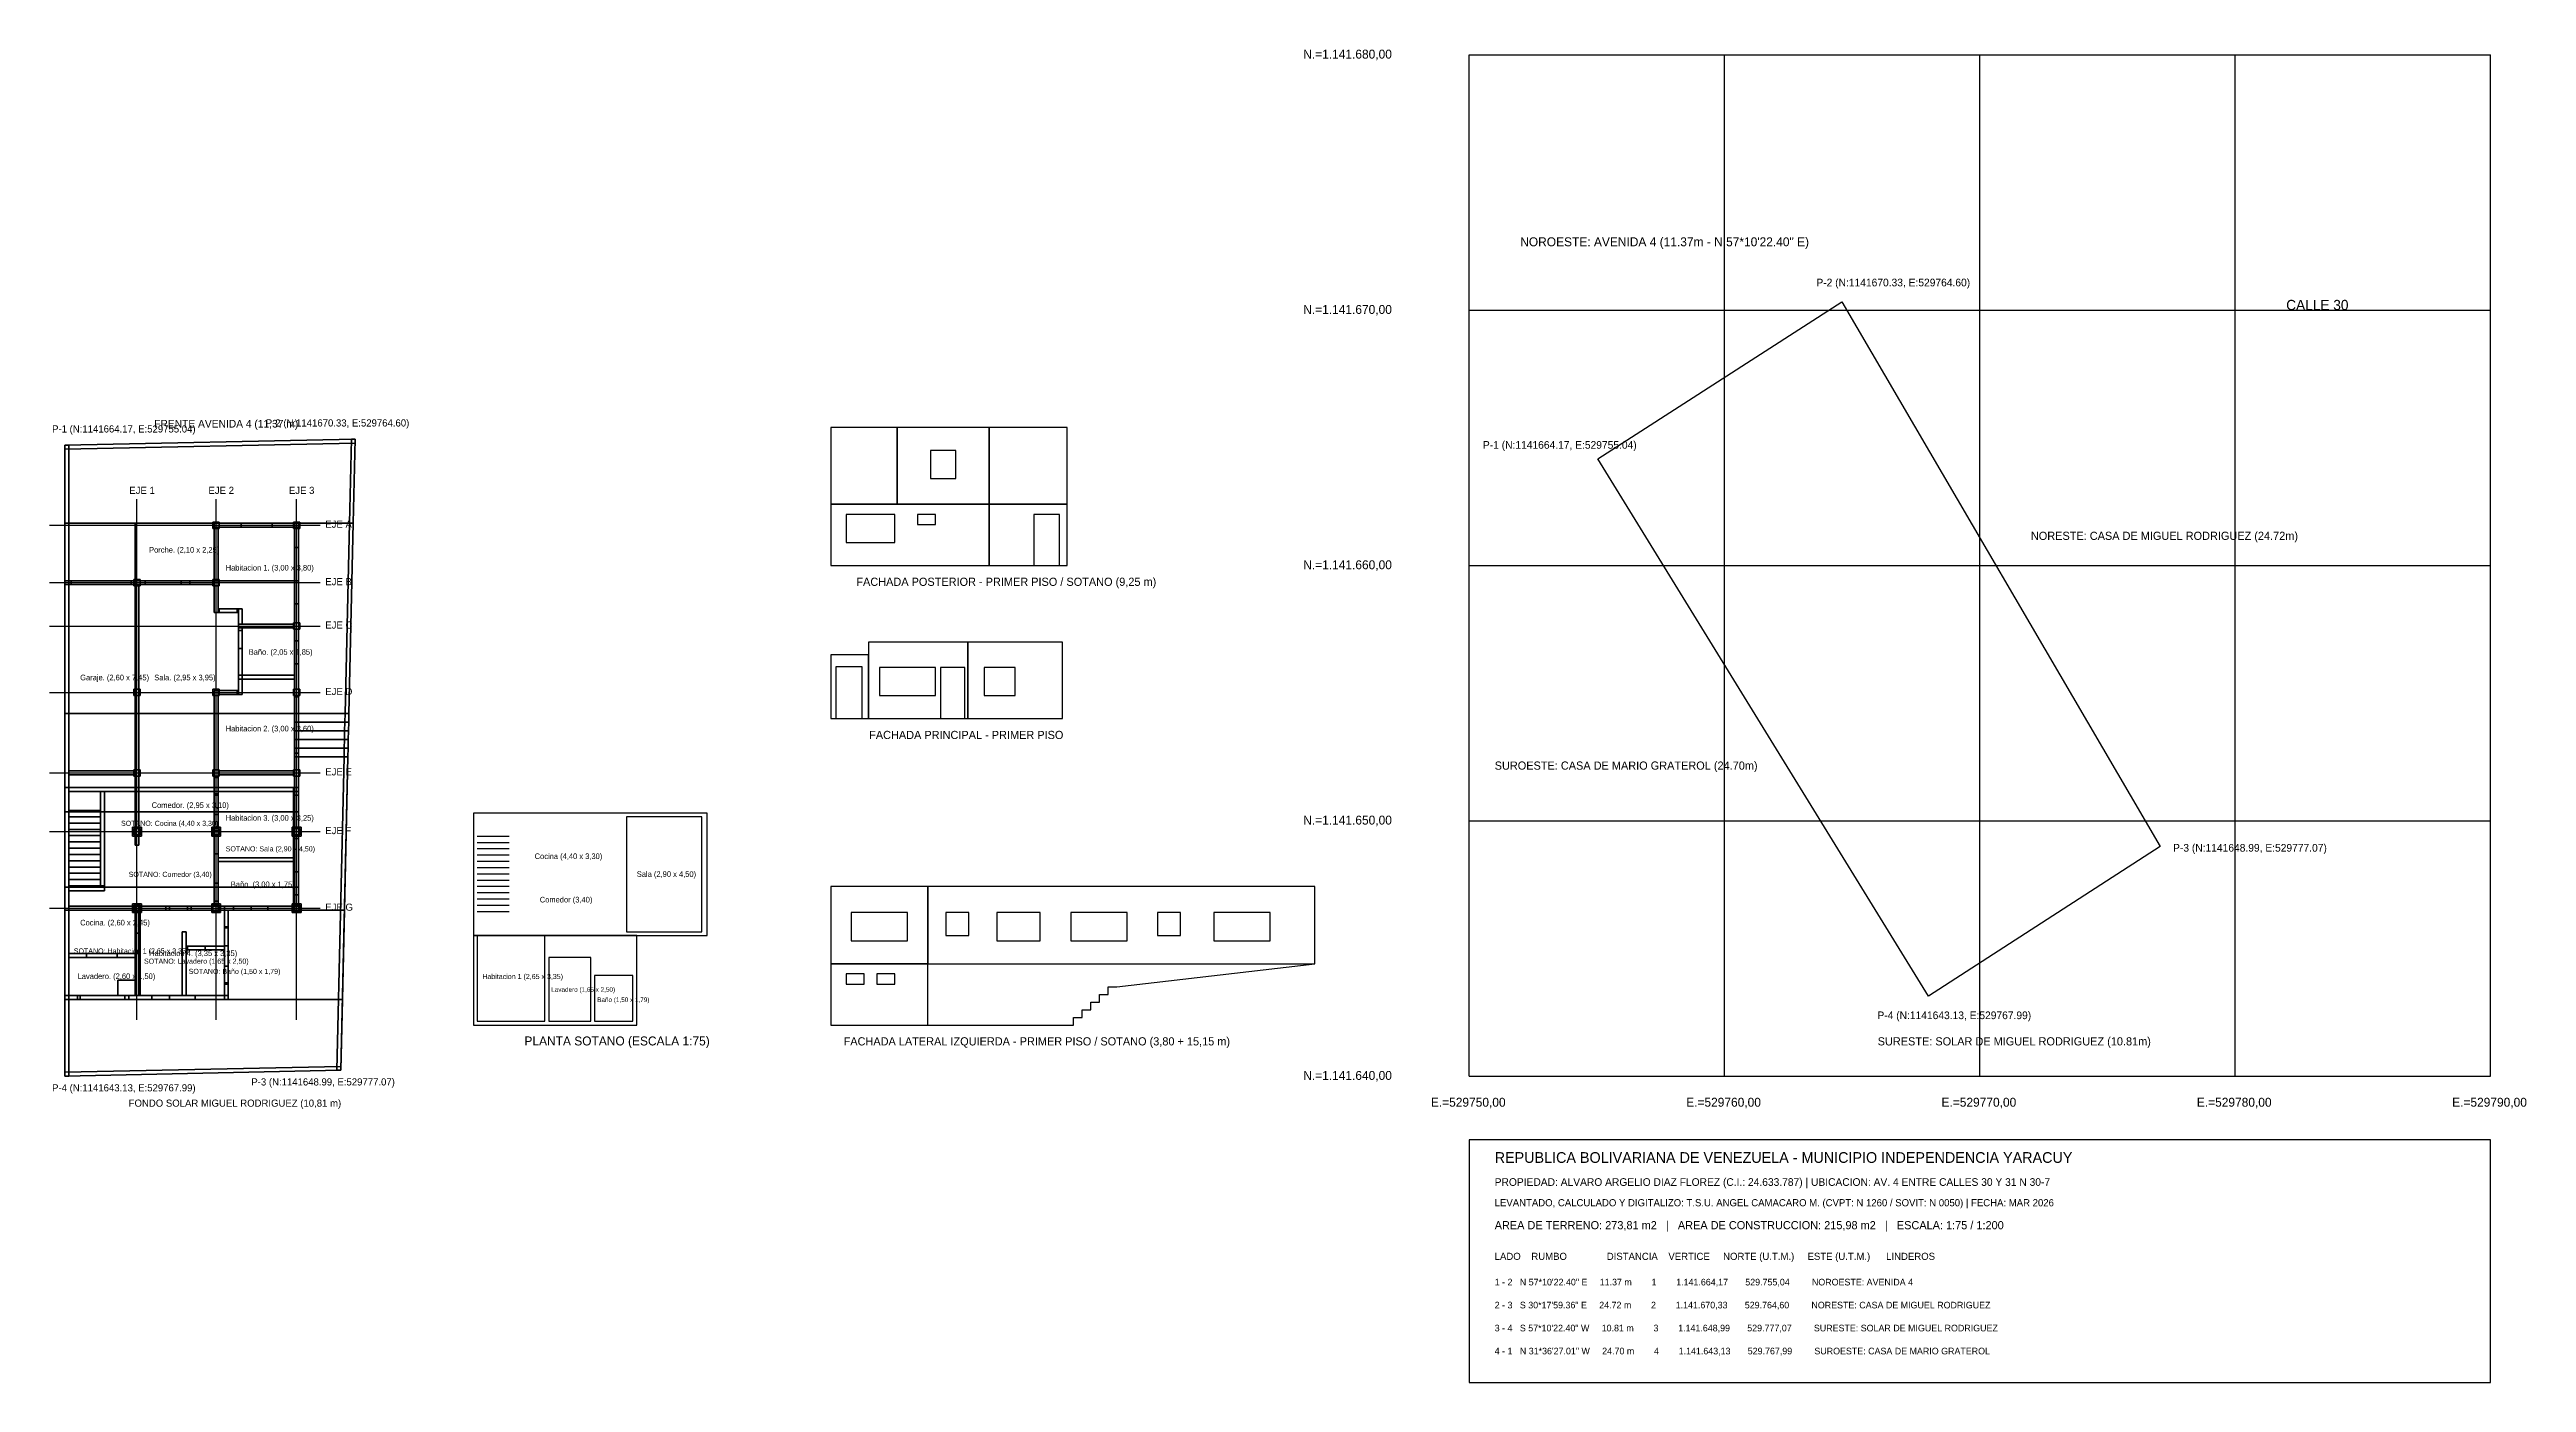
# Model space of a CAD drawing. Header units: metres. Extents: x -0.6 to 96.4, y -12 to 40.2.
import ezdxf

# ---------------------------------------------------------------- set-up
doc = ezdxf.new("R2010")
doc.units = ezdxf.units.M
for name, color, linetype in [('CERCA_PERIMETRAL_3D', 8, 'CONTINUOUS'), ('COLUMNAS_3D', 1, 'CONTINUOUS'), ('CUBIERTA_3D', 9, 'CONTINUOUS'), ('EJES_ESTRUCTURALES', 1, 'CONTINUOUS'), ('ESCALERA_2D', 7, 'CONTINUOUS'), ('ESCALERA_3D', 7, 'CONTINUOUS'), ('FACHADAS_2D', 3, 'CONTINUOUS'), ('LEVANTAMIENTO_POLIGONAL_UTM', 7, 'CONTINUOUS'), ('LOSA_PISO_3D', 8, 'CONTINUOUS'), ('MUROS_EXTERIORES_3D', 7, 'CONTINUOUS'), ('MUROS_INTERIORES_3D', 7, 'CONTINUOUS'), ('PLANTA_SOTANO_2D', 4, 'CONTINUOUS'), ('ROTULOS_TEXTO', 2, 'CONTINUOUS'), ('SOTANO_COLUMNAS_3D', 1, 'CONTINUOUS'), ('SOTANO_LOSA_3D', 8, 'CONTINUOUS'), ('SOTANO_MUROS_EXT_3D', 4, 'CONTINUOUS'), ('SOTANO_MUROS_INT_3D', 4, 'CONTINUOUS'), ('SOTANO_ROTULOS', 4, 'CONTINUOUS'), ('TERRENO_3D', 3, 'CONTINUOUS')]:
    doc.layers.add(name, color=color, linetype=linetype)

msp = doc.modelspace()

# ---------------------------------------------------------------- texts
at = {"layer": 'EJES_ESTRUCTURALES', "color": 1}
for s, p in [('EJE 1', (2.525, 22.8)), ('EJE 2', (5.625, 22.8)), ('EJE 3', (8.775, 22.8)), ('EJE A', (10.2, 21.475)), ('EJE B', (10.2, 19.225)), ('EJE C', (10.2, 17.525)), ('EJE D', (10.2, 14.925)), ('EJE E', (10.2, 11.775)), ('EJE F', (10.2, 9.475)), ('EJE G', (10.2, 6.475))]:
    msp.add_text(s, height=0.28, dxfattribs=at).set_placement(p)
at = {"layer": 'FACHADAS_2D', "color": 2}
for s, p in [('FACHADA POSTERIOR - PRIMER PISO / SOTANO (9,25 m)', (31, 19.2)), ('FACHADA PRINCIPAL - PRIMER PISO', (31.5, 13.2)), ('FACHADA LATERAL IZQUIERDA - PRIMER PISO / SOTANO (3,80 + 15,15 m)', (30.5, 1.2))]:
    msp.add_text(s, height=0.32, dxfattribs=at).set_placement(p)
at = {"layer": 'LEVANTAMIENTO_POLIGONAL_UTM', "color": 7}
for s, height, p in [('N.=1.141.680,00', 0.35, (48.5, 39.85)), ('N.=1.141.670,00', 0.35, (48.5, 29.85)), ('N.=1.141.660,00', 0.35, (48.5, 19.85)), ('N.=1.141.650,00', 0.35, (48.5, 9.85)), ('N.=1.141.640,00', 0.35, (48.5, -0.15)), ('E.=529750,00', 0.35, (53.5, -1.2)), ('E.=529760,00', 0.35, (63.5, -1.2)), ('E.=529770,00', 0.35, (73.5, -1.2)), ('E.=529780,00', 0.35, (83.5, -1.2)), ('E.=529790,00', 0.35, (93.5, -1.2)), ('LADO    RUMBO               DISTANCIA    VERTICE     NORTE (U.T.M.)     ESTE (U.T.M.)      LINDEROS', 0.28, (56, -7.2)), ('1 - 2   N 57*10\'22.40" E     11.37 m        1        1.141.664,17       529.755,04         NOROESTE: AVENIDA 4', 0.26, (56, -8.2)), ('2 - 3   S 30*17\'59.36" E     24.72 m        2        1.141.670,33       529.764,60         NORESTE: CASA DE MIGUEL RODRIGUEZ', 0.26, (56, -9.1)), ('4 - 1   N 31*36\'27.01" W     24.70 m        4        1.141.643,13       529.767,99         SUROESTE: CASA DE MARIO GRATEROL', 0.26, (56, -10.9)), ('3 - 4   S 57*10\'22.40" W     10.81 m        3        1.141.648,99       529.777,07         SURESTE: SOLAR DE MIGUEL RODRIGUEZ', 0.26, (56, -10))]:
    msp.add_text(s, height=height, dxfattribs=at).set_placement(p)
at = {"layer": 'LEVANTAMIENTO_POLIGONAL_UTM', "color": 2}
for s, height, p in [('NOROESTE: AVENIDA 4 (11.37m - N 57*10\'22.40" E)', 0.35, (57, 32.5)), ('CALLE 30', 0.4, (87, 30)), ('NORESTE: CASA DE MIGUEL RODRIGUEZ (24.72m)', 0.32, (77, 21)), ('SUROESTE: CASA DE MARIO GRATEROL (24.70m)', 0.32, (56, 12)), ('SURESTE: SOLAR DE MIGUEL RODRIGUEZ (10.81m)', 0.32, (71, 1.2)), ('LEVANTADO, CALCULADO Y DIGITALIZO: T.S.U. ANGEL CAMACARO M. (CVPT: N 1260 / SOVIT: N 0050) | FECHA: MAR 2026', 0.28, (56, -5.1)), ('PROPIEDAD: ALVARO ARGELIO DIAZ FLOREZ (C.I.: 24.633.787) | UBICACION: AV. 4 ENTRE CALLES 30 Y 31 N 30-7', 0.3, (56, -4.3))]:
    msp.add_text(s, height=height, dxfattribs=at).set_placement(p)
at = {"layer": 'LEVANTAMIENTO_POLIGONAL_UTM', "color": 1}
for s, height, p in [('P-2 (N:1141670.33, E:529764.60)', 0.3, (68.6, 30.93)), ('P-1 (N:1141664.17, E:529755.04)', 0.3, (55.54, 24.57)), ('P-3 (N:1141648.99, E:529777.07)', 0.3, (82.57, 8.79)), ('P-4 (N:1141643.13, E:529767.99)', 0.3, (70.99, 2.23)), ('REPUBLICA BOLIVARIANA DE VENEZUELA - MUNICIPIO INDEPENDENCIA YARACUY', 0.42, (56, -3.4))]:
    msp.add_text(s, height=height, dxfattribs=at).set_placement(p)
at = {"layer": 'LEVANTAMIENTO_POLIGONAL_UTM', "color": 3}
msp.add_text('AREA DE TERRENO: 273,81 m2   |   AREA DE CONSTRUCCION: 215,98 m2   |   ESCALA: 1:75 / 1:200', height=0.32, dxfattribs=at).set_placement((56, -6))
at = {"layer": 'PLANTA_SOTANO_2D', "color": 2}
for s, height, p in [('Cocina (4,40 x 3,30)', 0.22, (18.4, 8.5)), ('Sala (2,90 x 4,50)', 0.22, (22.4, 7.8)), ('Comedor (3,40)', 0.22, (18.6, 6.8)), ('Habitacion 1 (2,65 x 3,35)', 0.2, (16.35, 3.8)), ('Lavadero (1,65 x 2,50)', 0.18, (19.05, 3.3)), ('Baño (1,50 x 1,79)', 0.18, (20.85, 2.9)), ('PLANTA SOTANO (ESCALA 1:75)', 0.35, (18, 1.2))]:
    msp.add_text(s, height=height, dxfattribs=at).set_placement(p)
at = {"layer": 'ROTULOS_TEXTO', "color": 2}
for s, p in [('Porche. (2,10 x 2,25)', (3.3, 20.5, 0.05)), ('Habitacion 1. (3,00 x 3,80)', (6.3, 19.8, 0.05)), ('Baño. (2,05 x 1,85)', (7.2, 16.5, 0.05)), ('Garaje. (2,60 x 7,45)', (0.6, 15.5, 0.05)), ('Sala. (2,95 x 3,95)', (3.5, 15.5, 0.05)), ('Habitacion 2. (3,00 x 3,60)', (6.3, 13.5, 0.05)), ('Comedor. (2,95 x 3,10)', (3.4, 10.5, 0.05)), ('Habitacion 3. (3,00 x 3,25)', (6.3, 10, 0.05)), ('Baño. (3,00 x 1,75)', (6.5, 7.4, 0.05)), ('Cocina. (2,60 x 2,45)', (0.6, 5.9, 0.05)), ('Habitacion 4. (3,35 x 3,35)', (3.3, 4.7, 0.05)), ('Lavadero. (2,60 x 1,50)', (0.5, 3.8, 0.05))]:
    msp.add_text(s, height=0.22, dxfattribs=at).set_placement(p)
at = {"layer": 'SOTANO_ROTULOS', "color": 4}
for s, p in [('SOTANO: Cocina (4,40 x 3,30)', (2.2, 9.8, -2.5)), ('SOTANO: Sala (2,90 x 4,50)', (6.3, 8.8, -2.5)), ('SOTANO: Comedor (3,40)', (2.5, 7.8, -2.5)), ('SOTANO: Habitacion 1 (2,65 x 3,35)', (0.35, 4.8, -2.5)), ('SOTANO: Lavadero (1,65 x 2,50)', (3.1, 4.4, -2.5)), ('SOTANO: Baño (1,50 x 1,79)', (4.85, 4, -2.5))]:
    msp.add_text(s, height=0.2, dxfattribs=at).set_placement(p)
at = {"layer": 'TERRENO_3D', "color": 1}
for s, p in [('P-1 (N:1141664.17, E:529755.04)', (-0.5, 25.206, 0.2)), ('P-2 (N:1141670.33, E:529764.60)', (7.8703, 25.4409, 0.2)), ('P-4 (N:1141643.13, E:529767.99)', (-0.5, -0.6, -2.55)), ('P-3 (N:1141648.99, E:529777.07)', (7.3043, -0.3689, -2.55))]:
    msp.add_text(s, height=0.28, dxfattribs=at).set_placement(p)
at = {"layer": 'TERRENO_3D', "color": 2}
for s, height, p in [('FRENTE AVENIDA 4 (11,37 m)', 0.3, (3.5, 25.4, 0.2)), ('FONDO SOLAR MIGUEL RODRIGUEZ (10,81 m)', 0.28, (2.5, -1.2, -2.55))]:
    msp.add_text(s, height=height, dxfattribs=at).set_placement(p)

# ---------------------------------------------------------------- linework, layer by layer
at = {"layer": 'CERCA_PERIMETRAL_3D', "color": 1}
for points in [[(0, 24.556, -0.2), (11.3703, 24.7909, -0.2), (11.3703, 24.9409, -0.2), (0, 24.706, -0.2)], [(0, 24.556, 0.15), (11.3703, 24.7909, 0.15), (11.3703, 24.9409, 0.15), (0, 24.706, 0.15)], [(0, 24.706, -0.2), (11.3703, 24.9409, -0.2), (11.3703, 24.9409, 0.15), (0, 24.706, 0.15)], [(0, 24.556, -0.2), (11.3703, 24.7909, -0.2), (11.3703, 24.7909, 0.15), (0, 24.556, 0.15)], [(0, 24.556, -0.2), (0, 24.706, -0.2), (0, 24.706, 0.15), (0, 24.556, 0.15)], [(11.3703, 24.7909, -0.2), (11.3703, 24.9409, -0.2), (11.3703, 24.9409, 0.15), (11.3703, 24.7909, 0.15)]]:
    msp.add_3dface(points, dxfattribs=at)
at = {"layer": 'CERCA_PERIMETRAL_3D', "color": 8}
for points in [[(0, 19.4), (0.15, 19.4), (0.15, 24.706), (0, 24.706)], [(0, 19.4, 2.2), (0.15, 19.4, 2.2), (0.15, 24.706, 2.2), (0, 24.706, 2.2)], [(0, 24.706), (0.15, 24.706), (0.15, 24.706, 2.2), (0, 24.706, 2.2)], [(0, 19.4), (0, 24.706), (0, 24.706, 2.2), (0, 19.4, 2.2)], [(0.15, 19.4), (0.15, 24.706), (0.15, 24.706, 2.2), (0.15, 19.4, 2.2)], [(11.1449, 21.65), (11.2949, 21.65), (11.3703, 24.9409), (11.2203, 24.9409)], [(11.1449, 21.65, 2.2), (11.2949, 21.65, 2.2), (11.3703, 24.9409, 2.2), (11.2203, 24.9409, 2.2)], [(11.1449, 21.65), (11.2203, 24.9409), (11.2203, 24.9409, 2.2), (11.1449, 21.65, 2.2)], [(11.2203, 24.9409), (11.3703, 24.9409), (11.3703, 24.9409, 2.2), (11.2203, 24.9409, 2.2)], [(11.2949, 21.65), (11.3703, 24.9409), (11.3703, 24.9409, 2.2), (11.2949, 21.65, 2.2)], [(10.9743, 14.2, -1.05), (11.1243, 14.2, -1.05), (11.2949, 21.65), (11.1449, 21.65)], [(10.9743, 14.2, 1.15), (11.1243, 14.2, 1.15), (11.2949, 21.65, 2.2), (11.1449, 21.65, 2.2)], [(10.9743, 14.2, -1.05), (11.1449, 21.65), (11.1449, 21.65, 2.2), (10.9743, 14.2, 1.15)], [(11.1243, 14.2, -1.05), (11.2949, 21.65), (11.2949, 21.65, 2.2), (11.1243, 14.2, 1.15)], [(11.1449, 21.65), (11.2949, 21.65), (11.2949, 21.65, 2.2), (11.1449, 21.65, 2.2)], [(11.1449, 21.65), (11.2949, 21.65), (11.2949, 21.65, 2.2), (11.1449, 21.65, 2.2)], [(0, 19.4), (0.15, 19.4), (0.15, 19.4, 2.2), (0, 19.4, 2.2)], [(10.9587, 13.52, -1.35), (11.1087, 13.52, -1.35), (11.1165, 13.86, -1.35), (10.9665, 13.86, -1.35)], [(10.9587, 13.52, 0.85), (11.1087, 13.52, 0.85), (11.1165, 13.86, 0.85), (10.9665, 13.86, 0.85)], [(10.9587, 13.52, -1.35), (10.9665, 13.86, -1.35), (10.9665, 13.86, 0.85), (10.9587, 13.52, 0.85)], [(10.9665, 13.86, -1.05), (11.1165, 13.86, -1.05), (11.1243, 14.2, -1.05), (10.9743, 14.2, -1.05)], [(10.9665, 13.86, 1.15), (11.1165, 13.86, 1.15), (11.1243, 14.2, 1.15), (10.9743, 14.2, 1.15)], [(10.9665, 13.86, -1.05), (10.9743, 14.2, -1.05), (10.9743, 14.2, 1.15), (10.9665, 13.86, 1.15)], [(10.9665, 13.86, -1.35), (11.1165, 13.86, -1.35), (11.1165, 13.86, 0.85), (10.9665, 13.86, 0.85)], [(10.9665, 13.86, -1.05), (11.1165, 13.86, -1.05), (11.1165, 13.86, 1.15), (10.9665, 13.86, 1.15)], [(10.9743, 14.2, -1.05), (11.1243, 14.2, -1.05), (11.1243, 14.2, 1.15), (10.9743, 14.2, 1.15)], [(10.9743, 14.2, -1.05), (11.1243, 14.2, -1.05), (11.1243, 14.2, 1.15), (10.9743, 14.2, 1.15)], [(11.1087, 13.52, -1.35), (11.1165, 13.86, -1.35), (11.1165, 13.86, 0.85), (11.1087, 13.52, 0.85)], [(11.1165, 13.86, -1.05), (11.1243, 14.2, -1.05), (11.1243, 14.2, 1.15), (11.1165, 13.86, 1.15)], [(10.9353, 12.5, -2.25), (11.0853, 12.5, -2.25), (11.0931, 12.84, -2.25), (10.9431, 12.84, -2.25)], [(10.9353, 12.5, -0.05), (11.0853, 12.5, -0.05), (11.0931, 12.84, -0.05), (10.9431, 12.84, -0.05)], [(10.9353, 12.5, -2.25), (10.9431, 12.84, -2.25), (10.9431, 12.84, -0.05), (10.9353, 12.5, -0.05)], [(10.9431, 12.84, -1.95), (11.0931, 12.84, -1.95), (11.1009, 13.18, -1.95), (10.9509, 13.18, -1.95)], [(10.9431, 12.84, 0.25), (11.0931, 12.84, 0.25), (11.1009, 13.18, 0.25), (10.9509, 13.18, 0.25)], [(10.9431, 12.84, -1.95), (10.9509, 13.18, -1.95), (10.9509, 13.18, 0.25), (10.9431, 12.84, 0.25)], [(10.9431, 12.84, -2.25), (11.0931, 12.84, -2.25), (11.0931, 12.84, -0.05), (10.9431, 12.84, -0.05)], [(10.9431, 12.84, -1.95), (11.0931, 12.84, -1.95), (11.0931, 12.84, 0.25), (10.9431, 12.84, 0.25)], [(10.9509, 13.18, -1.65), (11.1009, 13.18, -1.65), (11.1087, 13.52, -1.65), (10.9587, 13.52, -1.65)], [(10.9509, 13.18, 0.55), (11.1009, 13.18, 0.55), (11.1087, 13.52, 0.55), (10.9587, 13.52, 0.55)], [(10.9509, 13.18, -1.65), (10.9587, 13.52, -1.65), (10.9587, 13.52, 0.55), (10.9509, 13.18, 0.55)], [(10.9509, 13.18, -1.95), (11.1009, 13.18, -1.95), (11.1009, 13.18, 0.25), (10.9509, 13.18, 0.25)], [(10.9509, 13.18, -1.65), (11.1009, 13.18, -1.65), (11.1009, 13.18, 0.55), (10.9509, 13.18, 0.55)], [(10.9587, 13.52, -1.65), (11.1087, 13.52, -1.65), (11.1087, 13.52, 0.55), (10.9587, 13.52, 0.55)], [(10.9587, 13.52, -1.35), (11.1087, 13.52, -1.35), (11.1087, 13.52, 0.85), (10.9587, 13.52, 0.85)], [(11.0853, 12.5, -2.25), (11.0931, 12.84, -2.25), (11.0931, 12.84, -0.05), (11.0853, 12.5, -0.05)], [(11.0931, 12.84, -1.95), (11.1009, 13.18, -1.95), (11.1009, 13.18, 0.25), (11.0931, 12.84, 0.25)], [(11.1009, 13.18, -1.65), (11.1087, 13.52, -1.65), (11.1087, 13.52, 0.55), (11.1009, 13.18, 0.55)], [(10.6543, 0.2311, -2.55), (10.8043, 0.2311, -2.55), (11.0853, 12.5, -2.55), (10.9353, 12.5, -2.55)], [(10.6543, 0.2311, -0.35), (10.8043, 0.2311, -0.35), (11.0853, 12.5, -0.35), (10.9353, 12.5, -0.35)], [(10.6543, 0.2311, -2.55), (10.9353, 12.5, -2.55), (10.9353, 12.5, -0.35), (10.6543, 0.2311, -0.35)], [(10.8043, 0.2311, -2.55), (11.0853, 12.5, -2.55), (11.0853, 12.5, -0.35), (10.8043, 0.2311, -0.35)], [(10.9353, 12.5, -2.55), (11.0853, 12.5, -2.55), (11.0853, 12.5, -0.35), (10.9353, 12.5, -0.35)], [(10.9353, 12.5, -2.25), (11.0853, 12.5, -2.25), (11.0853, 12.5, -0.05), (10.9353, 12.5, -0.05)], [(0, 0, -2.55), (0.15, 0, -2.55), (0.15, 3, -2.55), (0, 3, -2.55)], [(0, 0, -0.35), (0.15, 0, -0.35), (0.15, 3, -0.35), (0, 3, -0.35)], [(0, 3, -2.55), (0.15, 3, -2.55), (0.15, 3, -0.35), (0, 3, -0.35)], [(0, 0, -2.55), (0, 3, -2.55), (0, 3, -0.35), (0, 0, -0.35)], [(0.15, 0, -2.55), (0.15, 3, -2.55), (0.15, 3, -0.35), (0.15, 0, -0.35)], [(0, 0, -2.55), (10.8043, 0.2311, -2.55), (10.8043, 0.3811, -2.55), (0, 0.15, -2.55)], [(0, 0, -0.35), (10.8043, 0.2311, -0.35), (10.8043, 0.3811, -0.35), (0, 0.15, -0.35)], [(0, 0.15, -2.55), (10.8043, 0.3811, -2.55), (10.8043, 0.3811, -0.35), (0, 0.15, -0.35)], [(0, 0, -2.55), (10.8043, 0.2311, -2.55), (10.8043, 0.2311, -0.35), (0, 0, -0.35)], [(0, 0, -2.55), (0, 0.15, -2.55), (0, 0.15, -0.35), (0, 0, -0.35)], [(0, 0, -2.55), (0.15, 0, -2.55), (0.15, 0, -0.35), (0, 0, -0.35)], [(10.6543, 0.2311, -2.55), (10.8043, 0.2311, -2.55), (10.8043, 0.2311, -0.35), (10.6543, 0.2311, -0.35)], [(10.8043, 0.2311, -2.55), (10.8043, 0.3811, -2.55), (10.8043, 0.3811, -0.35), (10.8043, 0.2311, -0.35)]]:
    msp.add_3dface(points, dxfattribs=at)
at = {"layer": 'COLUMNAS_3D', "color": 1}
for points in [[(5.8, 21.45), (6.05, 21.45), (6.05, 21.7), (5.8, 21.7)], [(5.8, 21.45, 2.85), (6.05, 21.45, 2.85), (6.05, 21.7, 2.85), (5.8, 21.7, 2.85)], [(5.8, 21.7), (6.05, 21.7), (6.05, 21.7, 2.85), (5.8, 21.7, 2.85)], [(5.8, 21.45), (5.8, 21.7), (5.8, 21.7, 2.85), (5.8, 21.45, 2.85)], [(5.8, 21.45), (6.05, 21.45), (6.05, 21.45, 2.85), (5.8, 21.45, 2.85)], [(6.05, 21.45), (6.05, 21.7), (6.05, 21.7, 2.85), (6.05, 21.45, 2.85)], [(8.95, 21.45), (9.2, 21.45), (9.2, 21.7), (8.95, 21.7)], [(8.95, 21.45, 2.85), (9.2, 21.45, 2.85), (9.2, 21.7, 2.85), (8.95, 21.7, 2.85)], [(8.95, 21.7), (9.2, 21.7), (9.2, 21.7, 2.85), (8.95, 21.7, 2.85)], [(8.95, 21.45), (8.95, 21.7), (8.95, 21.7, 2.85), (8.95, 21.45, 2.85)], [(8.95, 21.45), (9.2, 21.45), (9.2, 21.45, 2.85), (8.95, 21.45, 2.85)], [(9.2, 21.45), (9.2, 21.7), (9.2, 21.7, 2.85), (9.2, 21.45, 2.85)], [(2.7, 19.2), (2.95, 19.2), (2.95, 19.45), (2.7, 19.45)], [(2.7, 19.2, 2.85), (2.95, 19.2, 2.85), (2.95, 19.45, 2.85), (2.7, 19.45, 2.85)], [(2.7, 19.45), (2.95, 19.45), (2.95, 19.45, 2.85), (2.7, 19.45, 2.85)], [(2.7, 19.2), (2.7, 19.45), (2.7, 19.45, 2.85), (2.7, 19.2, 2.85)], [(2.95, 19.2), (2.95, 19.45), (2.95, 19.45, 2.85), (2.95, 19.2, 2.85)], [(5.8, 19.2), (6.05, 19.2), (6.05, 19.45), (5.8, 19.45)], [(5.8, 19.2, 2.85), (6.05, 19.2, 2.85), (6.05, 19.45, 2.85), (5.8, 19.45, 2.85)], [(5.8, 19.45), (6.05, 19.45), (6.05, 19.45, 2.85), (5.8, 19.45, 2.85)], [(5.8, 19.2), (5.8, 19.45), (5.8, 19.45, 2.85), (5.8, 19.2, 2.85)], [(6.05, 19.2), (6.05, 19.45), (6.05, 19.45, 2.85), (6.05, 19.2, 2.85)], [(2.7, 19.2), (2.95, 19.2), (2.95, 19.2, 2.85), (2.7, 19.2, 2.85)], [(5.8, 19.2), (6.05, 19.2), (6.05, 19.2, 2.85), (5.8, 19.2, 2.85)], [(8.95, 17.5), (9.2, 17.5), (9.2, 17.75), (8.95, 17.75)], [(8.95, 17.5, 2.85), (9.2, 17.5, 2.85), (9.2, 17.75, 2.85), (8.95, 17.75, 2.85)], [(8.95, 17.75), (9.2, 17.75), (9.2, 17.75, 2.85), (8.95, 17.75, 2.85)], [(8.95, 17.5), (8.95, 17.75), (8.95, 17.75, 2.85), (8.95, 17.5, 2.85)], [(8.95, 17.5), (9.2, 17.5), (9.2, 17.5, 2.85), (8.95, 17.5, 2.85)], [(9.2, 17.5), (9.2, 17.75), (9.2, 17.75, 2.85), (9.2, 17.5, 2.85)], [(2.7, 14.9), (2.95, 14.9), (2.95, 15.15), (2.7, 15.15)], [(2.7, 14.9, 2.85), (2.95, 14.9, 2.85), (2.95, 15.15, 2.85), (2.7, 15.15, 2.85)], [(2.7, 15.15), (2.95, 15.15), (2.95, 15.15, 2.85), (2.7, 15.15, 2.85)], [(2.7, 14.9), (2.7, 15.15), (2.7, 15.15, 2.85), (2.7, 14.9, 2.85)], [(2.7, 14.9), (2.95, 14.9), (2.95, 14.9, 2.85), (2.7, 14.9, 2.85)], [(2.95, 14.9), (2.95, 15.15), (2.95, 15.15, 2.85), (2.95, 14.9, 2.85)], [(5.8, 14.9), (6.05, 14.9), (6.05, 15.15), (5.8, 15.15)], [(5.8, 14.9, 2.85), (6.05, 14.9, 2.85), (6.05, 15.15, 2.85), (5.8, 15.15, 2.85)], [(5.8, 15.15), (6.05, 15.15), (6.05, 15.15, 2.85), (5.8, 15.15, 2.85)], [(5.8, 14.9), (5.8, 15.15), (5.8, 15.15, 2.85), (5.8, 14.9, 2.85)], [(5.8, 14.9), (6.05, 14.9), (6.05, 14.9, 2.85), (5.8, 14.9, 2.85)], [(6.05, 14.9), (6.05, 15.15), (6.05, 15.15, 2.85), (6.05, 14.9, 2.85)], [(8.95, 14.9), (9.2, 14.9), (9.2, 15.15), (8.95, 15.15)], [(8.95, 14.9, 2.85), (9.2, 14.9, 2.85), (9.2, 15.15, 2.85), (8.95, 15.15, 2.85)], [(8.95, 15.15), (9.2, 15.15), (9.2, 15.15, 2.85), (8.95, 15.15, 2.85)], [(8.95, 14.9), (8.95, 15.15), (8.95, 15.15, 2.85), (8.95, 14.9, 2.85)], [(8.95, 14.9), (9.2, 14.9), (9.2, 14.9, 2.85), (8.95, 14.9, 2.85)], [(9.2, 14.9), (9.2, 15.15), (9.2, 15.15, 2.85), (9.2, 14.9, 2.85)], [(2.7, 11.75), (2.95, 11.75), (2.95, 12), (2.7, 12)], [(2.7, 11.75, 2.85), (2.95, 11.75, 2.85), (2.95, 12, 2.85), (2.7, 12, 2.85)], [(2.7, 12), (2.95, 12), (2.95, 12, 2.85), (2.7, 12, 2.85)], [(2.7, 11.75), (2.7, 12), (2.7, 12, 2.85), (2.7, 11.75, 2.85)], [(2.7, 11.75), (2.95, 11.75), (2.95, 11.75, 2.85), (2.7, 11.75, 2.85)], [(2.95, 11.75), (2.95, 12), (2.95, 12, 2.85), (2.95, 11.75, 2.85)], [(5.8, 11.75), (6.05, 11.75), (6.05, 12), (5.8, 12)], [(5.8, 11.75, 2.85), (6.05, 11.75, 2.85), (6.05, 12, 2.85), (5.8, 12, 2.85)], [(5.8, 12), (6.05, 12), (6.05, 12, 2.85), (5.8, 12, 2.85)], [(5.8, 11.75), (5.8, 12), (5.8, 12, 2.85), (5.8, 11.75, 2.85)], [(5.8, 11.75), (6.05, 11.75), (6.05, 11.75, 2.85), (5.8, 11.75, 2.85)], [(6.05, 11.75), (6.05, 12), (6.05, 12, 2.85), (6.05, 11.75, 2.85)], [(8.95, 11.75), (9.2, 11.75), (9.2, 12), (8.95, 12)], [(8.95, 11.75, 2.85), (9.2, 11.75, 2.85), (9.2, 12, 2.85), (8.95, 12, 2.85)], [(8.95, 12), (9.2, 12), (9.2, 12, 2.85), (8.95, 12, 2.85)], [(8.95, 11.75), (8.95, 12), (8.95, 12, 2.85), (8.95, 11.75, 2.85)], [(8.95, 11.75), (9.2, 11.75), (9.2, 11.75, 2.85), (8.95, 11.75, 2.85)], [(9.2, 11.75), (9.2, 12), (9.2, 12, 2.85), (9.2, 11.75, 2.85)], [(2.7, 9.45), (2.95, 9.45), (2.95, 9.7), (2.7, 9.7)], [(2.7, 9.45, 2.85), (2.95, 9.45, 2.85), (2.95, 9.7, 2.85), (2.7, 9.7, 2.85)], [(2.7, 9.7), (2.95, 9.7), (2.95, 9.7, 2.85), (2.7, 9.7, 2.85)], [(2.7, 9.45), (2.7, 9.7), (2.7, 9.7, 2.85), (2.7, 9.45, 2.85)], [(2.7, 9.45), (2.95, 9.45), (2.95, 9.45, 2.85), (2.7, 9.45, 2.85)], [(2.95, 9.45), (2.95, 9.7), (2.95, 9.7, 2.85), (2.95, 9.45, 2.85)], [(5.8, 9.45), (6.05, 9.45), (6.05, 9.7), (5.8, 9.7)], [(5.8, 9.45, 2.85), (6.05, 9.45, 2.85), (6.05, 9.7, 2.85), (5.8, 9.7, 2.85)], [(5.8, 9.7), (6.05, 9.7), (6.05, 9.7, 2.85), (5.8, 9.7, 2.85)], [(5.8, 9.45), (5.8, 9.7), (5.8, 9.7, 2.85), (5.8, 9.45, 2.85)], [(5.8, 9.45), (6.05, 9.45), (6.05, 9.45, 2.85), (5.8, 9.45, 2.85)], [(6.05, 9.45), (6.05, 9.7), (6.05, 9.7, 2.85), (6.05, 9.45, 2.85)], [(8.95, 9.45), (9.2, 9.45), (9.2, 9.7), (8.95, 9.7)], [(8.95, 9.45, 2.85), (9.2, 9.45, 2.85), (9.2, 9.7, 2.85), (8.95, 9.7, 2.85)], [(8.95, 9.7), (9.2, 9.7), (9.2, 9.7, 2.85), (8.95, 9.7, 2.85)], [(8.95, 9.45), (8.95, 9.7), (8.95, 9.7, 2.85), (8.95, 9.45, 2.85)], [(8.95, 9.45), (9.2, 9.45), (9.2, 9.45, 2.85), (8.95, 9.45, 2.85)], [(9.2, 9.45), (9.2, 9.7), (9.2, 9.7, 2.85), (9.2, 9.45, 2.85)], [(2.7, 6.45), (2.95, 6.45), (2.95, 6.7), (2.7, 6.7)], [(2.7, 6.45, 2.85), (2.95, 6.45, 2.85), (2.95, 6.7, 2.85), (2.7, 6.7, 2.85)], [(2.7, 6.7), (2.95, 6.7), (2.95, 6.7, 2.85), (2.7, 6.7, 2.85)], [(2.7, 6.45), (2.7, 6.7), (2.7, 6.7, 2.85), (2.7, 6.45, 2.85)], [(2.7, 6.45), (2.95, 6.45), (2.95, 6.45, 2.85), (2.7, 6.45, 2.85)], [(2.95, 6.45), (2.95, 6.7), (2.95, 6.7, 2.85), (2.95, 6.45, 2.85)], [(5.8, 6.45), (6.05, 6.45), (6.05, 6.7), (5.8, 6.7)], [(5.8, 6.45, 2.85), (6.05, 6.45, 2.85), (6.05, 6.7, 2.85), (5.8, 6.7, 2.85)], [(5.8, 6.7), (6.05, 6.7), (6.05, 6.7, 2.85), (5.8, 6.7, 2.85)], [(5.8, 6.45), (5.8, 6.7), (5.8, 6.7, 2.85), (5.8, 6.45, 2.85)], [(5.8, 6.45), (6.05, 6.45), (6.05, 6.45, 2.85), (5.8, 6.45, 2.85)], [(6.05, 6.45), (6.05, 6.7), (6.05, 6.7, 2.85), (6.05, 6.45, 2.85)], [(8.95, 6.45), (9.2, 6.45), (9.2, 6.7), (8.95, 6.7)], [(8.95, 6.45, 2.85), (9.2, 6.45, 2.85), (9.2, 6.7, 2.85), (8.95, 6.7, 2.85)], [(8.95, 6.7), (9.2, 6.7), (9.2, 6.7, 2.85), (8.95, 6.7, 2.85)], [(8.95, 6.45), (8.95, 6.7), (8.95, 6.7, 2.85), (8.95, 6.45, 2.85)], [(8.95, 6.45), (9.2, 6.45), (9.2, 6.45, 2.85), (8.95, 6.45, 2.85)], [(9.2, 6.45), (9.2, 6.7), (9.2, 6.7, 2.85), (9.2, 6.45, 2.85)]]:
    msp.add_3dface(points, dxfattribs=at)
at = {"layer": 'CUBIERTA_3D', "color": 9}
for points in [[(2.75, 19.4, 2.85), (9.15, 19.4, 2.85), (9.15, 21.65, 2.85), (2.75, 21.65, 2.85)], [(2.75, 19.4, 3), (9.15, 19.4, 3), (9.15, 21.65, 3), (2.75, 21.65, 3)], [(2.75, 21.65, 2.85), (9.15, 21.65, 2.85), (9.15, 21.65, 3), (2.75, 21.65, 3)], [(2.75, 19.4, 2.85), (2.75, 21.65, 2.85), (2.75, 21.65, 3), (2.75, 19.4, 3)], [(9.15, 19.4, 2.85), (9.15, 21.65, 2.85), (9.15, 21.65, 3), (9.15, 19.4, 3)], [(0, 6.5, 2.85), (9.15, 6.5, 2.85), (9.15, 19.4, 2.85), (0, 19.4, 2.85)], [(0, 6.5, 3), (9.15, 6.5, 3), (9.15, 19.4, 3), (0, 19.4, 3)], [(0, 19.4, 2.85), (9.15, 19.4, 2.85), (9.15, 19.4, 3), (0, 19.4, 3)], [(0, 6.5, 2.85), (0, 19.4, 2.85), (0, 19.4, 3), (0, 6.5, 3)], [(2.75, 19.4, 2.85), (9.15, 19.4, 2.85), (9.15, 19.4, 3), (2.75, 19.4, 3)], [(9.15, 6.5, 2.85), (9.15, 19.4, 2.85), (9.15, 19.4, 3), (9.15, 6.5, 3)], [(0, 3, 2.85), (6.4, 3, 2.85), (6.4, 6.5, 2.85), (0, 6.5, 2.85)], [(0, 3, 3), (6.4, 3, 3), (6.4, 6.5, 3), (0, 6.5, 3)], [(0, 6.5, 2.85), (6.4, 6.5, 2.85), (6.4, 6.5, 3), (0, 6.5, 3)], [(0, 3, 2.85), (0, 6.5, 2.85), (0, 6.5, 3), (0, 3, 3)], [(0, 6.5, 2.85), (9.15, 6.5, 2.85), (9.15, 6.5, 3), (0, 6.5, 3)], [(6.4, 3, 2.85), (6.4, 6.5, 2.85), (6.4, 6.5, 3), (6.4, 3, 3)], [(0, 3, 2.85), (6.4, 3, 2.85), (6.4, 3, 3), (0, 3, 3)]]:
    msp.add_3dface(points, dxfattribs=at)
at = {"layer": 'EJES_ESTRUCTURALES', "color": 1}
for p, q in [((2.825, 2.2), (2.825, 22.6)), ((5.925, 2.2), (5.925, 22.6)), ((9.075, 2.2), (9.075, 22.6)), ((-0.6, 21.575), (10, 21.575)), ((-0.6, 19.325), (10, 19.325)), ((-0.6, 17.625), (10, 17.625)), ((-0.6, 15.025), (10, 15.025)), ((-0.6, 11.875), (10, 11.875)), ((-0.6, 9.575), (10, 9.575)), ((-0.6, 6.575), (10, 6.575))]:
    msp.add_line(p, q, dxfattribs=at)
at = {"layer": 'ESCALERA_2D', "color": 7}
for p, q in [((0.15, 10.1542), (1.4, 10.1542)), ((0.15, 9.9083), (1.4, 9.9083)), ((0.15, 9.6625), (1.4, 9.6625)), ((0.15, 9.4167), (1.4, 9.4167)), ((0.15, 9.1708), (1.4, 9.1708)), ((0.15, 8.925), (1.4, 8.925)), ((0.15, 8.6792), (1.4, 8.6792)), ((0.15, 8.4333), (1.4, 8.4333)), ((0.15, 8.1875), (1.4, 8.1875)), ((0.15, 7.9417), (1.4, 7.9417)), ((0.15, 7.6958), (1.4, 7.6958)), ((0.15, 7.45), (1.4, 7.45))]:
    msp.add_line(p, q, dxfattribs=at)
at = {"layer": 'ESCALERA_3D', "color": 7}
for points in [[(0.15, 10.1542, -2.55), (1.4, 10.1542, -2.55), (1.4, 10.4, -2.55), (0.15, 10.4, -2.55)], [(0.15, 10.1542), (1.4, 10.1542), (1.4, 10.4), (0.15, 10.4)], [(0.15, 10.4, -2.55), (1.4, 10.4, -2.55), (1.4, 10.4), (0.15, 10.4)], [(0.15, 10.1542, -2.55), (0.15, 10.4, -2.55), (0.15, 10.4), (0.15, 10.1542)], [(0.15, 10.1542, -2.55), (1.4, 10.1542, -2.55), (1.4, 10.1542), (0.15, 10.1542)], [(0.15, 9.9083, -2.55), (1.4, 9.9083, -2.55), (1.4, 10.1542, -2.55), (0.15, 10.1542, -2.55)], [(0.15, 9.9083, -0.2125), (1.4, 9.9083, -0.2125), (1.4, 10.1542, -0.2125), (0.15, 10.1542, -0.2125)], [(0.15, 10.1542, -2.55), (1.4, 10.1542, -2.55), (1.4, 10.1542, -0.2125), (0.15, 10.1542, -0.2125)], [(0.15, 9.9083, -2.55), (0.15, 10.1542, -2.55), (0.15, 10.1542, -0.2125), (0.15, 9.9083, -0.2125)], [(0.15, 9.9083, -2.55), (1.4, 9.9083, -2.55), (1.4, 9.9083, -0.2125), (0.15, 9.9083, -0.2125)], [(0.15, 9.6625, -2.55), (1.4, 9.6625, -2.55), (1.4, 9.9083, -2.55), (0.15, 9.9083, -2.55)], [(0.15, 9.6625, -0.425), (1.4, 9.6625, -0.425), (1.4, 9.9083, -0.425), (0.15, 9.9083, -0.425)], [(0.15, 9.9083, -2.55), (1.4, 9.9083, -2.55), (1.4, 9.9083, -0.425), (0.15, 9.9083, -0.425)], [(0.15, 9.6625, -2.55), (0.15, 9.9083, -2.55), (0.15, 9.9083, -0.425), (0.15, 9.6625, -0.425)], [(1.4, 10.1542, -2.55), (1.4, 10.4, -2.55), (1.4, 10.4), (1.4, 10.1542)], [(1.4, 9.9083, -2.55), (1.4, 10.1542, -2.55), (1.4, 10.1542, -0.2125), (1.4, 9.9083, -0.2125)], [(1.4, 9.6625, -2.55), (1.4, 9.9083, -2.55), (1.4, 9.9083, -0.425), (1.4, 9.6625, -0.425)], [(0.15, 9.6625, -2.55), (1.4, 9.6625, -2.55), (1.4, 9.6625, -0.425), (0.15, 9.6625, -0.425)], [(0.15, 9.4167, -2.55), (1.4, 9.4167, -2.55), (1.4, 9.6625, -2.55), (0.15, 9.6625, -2.55)], [(0.15, 9.4167, -0.6375), (1.4, 9.4167, -0.6375), (1.4, 9.6625, -0.6375), (0.15, 9.6625, -0.6375)], [(0.15, 9.6625, -2.55), (1.4, 9.6625, -2.55), (1.4, 9.6625, -0.6375), (0.15, 9.6625, -0.6375)], [(0.15, 9.4167, -2.55), (0.15, 9.6625, -2.55), (0.15, 9.6625, -0.6375), (0.15, 9.4167, -0.6375)], [(0.15, 9.4167, -2.55), (1.4, 9.4167, -2.55), (1.4, 9.4167, -0.6375), (0.15, 9.4167, -0.6375)], [(0.15, 9.1708, -2.55), (1.4, 9.1708, -2.55), (1.4, 9.4167, -2.55), (0.15, 9.4167, -2.55)], [(0.15, 9.1708, -0.85), (1.4, 9.1708, -0.85), (1.4, 9.4167, -0.85), (0.15, 9.4167, -0.85)], [(0.15, 9.4167, -2.55), (1.4, 9.4167, -2.55), (1.4, 9.4167, -0.85), (0.15, 9.4167, -0.85)], [(0.15, 9.1708, -2.55), (0.15, 9.4167, -2.55), (0.15, 9.4167, -0.85), (0.15, 9.1708, -0.85)], [(0.15, 9.1708, -2.55), (1.4, 9.1708, -2.55), (1.4, 9.1708, -0.85), (0.15, 9.1708, -0.85)], [(0.15, 8.925, -2.55), (1.4, 8.925, -2.55), (1.4, 9.1708, -2.55), (0.15, 9.1708, -2.55)], [(0.15, 8.925, -1.0625), (1.4, 8.925, -1.0625), (1.4, 9.1708, -1.0625), (0.15, 9.1708, -1.0625)], [(0.15, 9.1708, -2.55), (1.4, 9.1708, -2.55), (1.4, 9.1708, -1.0625), (0.15, 9.1708, -1.0625)], [(0.15, 8.925, -2.55), (0.15, 9.1708, -2.55), (0.15, 9.1708, -1.0625), (0.15, 8.925, -1.0625)], [(0.15, 8.925, -2.55), (1.4, 8.925, -2.55), (1.4, 8.925, -1.0625), (0.15, 8.925, -1.0625)], [(0.15, 8.6792, -2.55), (1.4, 8.6792, -2.55), (1.4, 8.925, -2.55), (0.15, 8.925, -2.55)], [(0.15, 8.6792, -1.275), (1.4, 8.6792, -1.275), (1.4, 8.925, -1.275), (0.15, 8.925, -1.275)], [(0.15, 8.925, -2.55), (1.4, 8.925, -2.55), (1.4, 8.925, -1.275), (0.15, 8.925, -1.275)], [(0.15, 8.6792, -2.55), (0.15, 8.925, -2.55), (0.15, 8.925, -1.275), (0.15, 8.6792, -1.275)], [(1.4, 9.4167, -2.55), (1.4, 9.6625, -2.55), (1.4, 9.6625, -0.6375), (1.4, 9.4167, -0.6375)], [(1.4, 9.1708, -2.55), (1.4, 9.4167, -2.55), (1.4, 9.4167, -0.85), (1.4, 9.1708, -0.85)], [(1.4, 8.925, -2.55), (1.4, 9.1708, -2.55), (1.4, 9.1708, -1.0625), (1.4, 8.925, -1.0625)], [(1.4, 8.6792, -2.55), (1.4, 8.925, -2.55), (1.4, 8.925, -1.275), (1.4, 8.6792, -1.275)], [(0.15, 8.6792, -2.55), (1.4, 8.6792, -2.55), (1.4, 8.6792, -1.275), (0.15, 8.6792, -1.275)], [(0.15, 8.4333, -2.55), (1.4, 8.4333, -2.55), (1.4, 8.6792, -2.55), (0.15, 8.6792, -2.55)], [(0.15, 8.4333, -1.4875), (1.4, 8.4333, -1.4875), (1.4, 8.6792, -1.4875), (0.15, 8.6792, -1.4875)], [(0.15, 8.6792, -2.55), (1.4, 8.6792, -2.55), (1.4, 8.6792, -1.4875), (0.15, 8.6792, -1.4875)], [(0.15, 8.4333, -2.55), (0.15, 8.6792, -2.55), (0.15, 8.6792, -1.4875), (0.15, 8.4333, -1.4875)], [(0.15, 8.4333, -2.55), (1.4, 8.4333, -2.55), (1.4, 8.4333, -1.4875), (0.15, 8.4333, -1.4875)], [(0.15, 8.1875, -2.55), (1.4, 8.1875, -2.55), (1.4, 8.4333, -2.55), (0.15, 8.4333, -2.55)], [(0.15, 8.1875, -1.7), (1.4, 8.1875, -1.7), (1.4, 8.4333, -1.7), (0.15, 8.4333, -1.7)], [(0.15, 8.4333, -2.55), (1.4, 8.4333, -2.55), (1.4, 8.4333, -1.7), (0.15, 8.4333, -1.7)], [(0.15, 8.1875, -2.55), (0.15, 8.4333, -2.55), (0.15, 8.4333, -1.7), (0.15, 8.1875, -1.7)], [(0.15, 8.1875, -2.55), (1.4, 8.1875, -2.55), (1.4, 8.1875, -1.7), (0.15, 8.1875, -1.7)], [(0.15, 7.9417, -2.55), (1.4, 7.9417, -2.55), (1.4, 8.1875, -2.55), (0.15, 8.1875, -2.55)], [(0.15, 7.9417, -1.9125), (1.4, 7.9417, -1.9125), (1.4, 8.1875, -1.9125), (0.15, 8.1875, -1.9125)], [(0.15, 8.1875, -2.55), (1.4, 8.1875, -2.55), (1.4, 8.1875, -1.9125), (0.15, 8.1875, -1.9125)], [(0.15, 7.9417, -2.55), (0.15, 8.1875, -2.55), (0.15, 8.1875, -1.9125), (0.15, 7.9417, -1.9125)], [(0.15, 7.9417, -2.55), (1.4, 7.9417, -2.55), (1.4, 7.9417, -1.9125), (0.15, 7.9417, -1.9125)], [(0.15, 7.6958, -2.55), (1.4, 7.6958, -2.55), (1.4, 7.9417, -2.55), (0.15, 7.9417, -2.55)], [(0.15, 7.6958, -2.125), (1.4, 7.6958, -2.125), (1.4, 7.9417, -2.125), (0.15, 7.9417, -2.125)], [(0.15, 7.9417, -2.55), (1.4, 7.9417, -2.55), (1.4, 7.9417, -2.125), (0.15, 7.9417, -2.125)], [(0.15, 7.6958, -2.55), (0.15, 7.9417, -2.55), (0.15, 7.9417, -2.125), (0.15, 7.6958, -2.125)], [(1.4, 8.4333, -2.55), (1.4, 8.6792, -2.55), (1.4, 8.6792, -1.4875), (1.4, 8.4333, -1.4875)], [(1.4, 8.1875, -2.55), (1.4, 8.4333, -2.55), (1.4, 8.4333, -1.7), (1.4, 8.1875, -1.7)], [(1.4, 7.9417, -2.55), (1.4, 8.1875, -2.55), (1.4, 8.1875, -1.9125), (1.4, 7.9417, -1.9125)], [(1.4, 7.6958, -2.55), (1.4, 7.9417, -2.55), (1.4, 7.9417, -2.125), (1.4, 7.6958, -2.125)], [(0.15, 7.6958, -2.55), (1.4, 7.6958, -2.55), (1.4, 7.6958, -2.125), (0.15, 7.6958, -2.125)], [(0.15, 7.45, -2.55), (1.4, 7.45, -2.55), (1.4, 7.6958, -2.55), (0.15, 7.6958, -2.55)], [(0.15, 7.45, -2.3375), (1.4, 7.45, -2.3375), (1.4, 7.6958, -2.3375), (0.15, 7.6958, -2.3375)], [(0.15, 7.6958, -2.55), (1.4, 7.6958, -2.55), (1.4, 7.6958, -2.3375), (0.15, 7.6958, -2.3375)], [(0.15, 7.45, -2.55), (0.15, 7.6958, -2.55), (0.15, 7.6958, -2.3375), (0.15, 7.45, -2.3375)], [(0.15, 7.45, -2.55), (1.4, 7.45, -2.55), (1.4, 7.45, -2.3375), (0.15, 7.45, -2.3375)], [(1.4, 7.45, -2.55), (1.4, 7.6958, -2.55), (1.4, 7.6958, -2.3375), (1.4, 7.45, -2.3375)]]:
    msp.add_3dface(points, dxfattribs=at)
at = {"layer": 'FACHADAS_2D', "color": 7}
for p, q in [((32.6, 25.4), (30, 25.4)), ((30, 25.4), (30, 22.4)), ((32.6, 22.4), (32.6, 25.4)), ((36.2, 25.4), (32.6, 25.4)), ((32.6, 25.4), (32.6, 22.4)), ((36.2, 22.4), (36.2, 25.4)), ((39.25, 25.4), (36.2, 25.4)), ((36.2, 25.4), (36.2, 22.4)), ((39.25, 22.4), (39.25, 25.4)), ((30, 22.4), (32.6, 22.4)), ((32.6, 22.4), (36.2, 22.4)), ((36.2, 22.4), (39.25, 22.4)), ((31.47, 16.5), (30, 16.5)), ((30, 16.5), (30, 14)), ((35.37, 17), (31.47, 17)), ((31.47, 17), (31.47, 14)), ((31.47, 14), (31.47, 16.5)), ((35.37, 14), (35.37, 17)), ((39.07, 17), (35.37, 17)), ((35.37, 17), (35.37, 14)), ((39.07, 14), (39.07, 17)), ((30, 14), (31.47, 14)), ((31.47, 14), (35.37, 14)), ((35.37, 14), (39.07, 14)), ((33.8, 7.43), (30, 7.43)), ((30, 7.43), (30, 4.4)), ((33.8, 4.4), (33.8, 7.43)), ((48.95, 7.43), (33.8, 7.43)), ((33.8, 7.43), (33.8, 4.4)), ((48.95, 4.4), (48.95, 7.43)), ((30, 4.4), (33.8, 4.4)), ((33.8, 4.4), (48.95, 4.4))]:
    msp.add_line(p, q, dxfattribs=at)
at = {"layer": 'FACHADAS_2D', "color": 4}
for p, q in [((34.9, 24.5), (33.9, 24.5)), ((33.9, 24.5), (33.9, 23.4)), ((34.9, 23.4), (34.9, 24.5)), ((33.9, 23.4), (34.9, 23.4)), ((36.2, 22.4), (30, 22.4)), ((30, 22.4), (30, 20)), ((36.2, 20), (36.2, 22.4)), ((39.25, 22.4), (36.2, 22.4)), ((36.2, 22.4), (36.2, 20)), ((39.25, 20), (39.25, 22.4)), ((30, 20), (36.2, 20)), ((36.2, 20), (39.25, 20)), ((34.1, 16), (31.9, 16)), ((31.9, 16), (31.9, 14.9)), ((34.1, 14.9), (34.1, 16)), ((37.22, 16), (36, 16)), ((36, 16), (36, 14.9)), ((37.22, 14.9), (37.22, 16)), ((31.9, 14.9), (34.1, 14.9)), ((36, 14.9), (37.22, 14.9)), ((33.8, 4.4), (30, 4.4)), ((30, 4.4), (30, 2)), ((33.8, 2), (33.8, 4.4)), ((30, 2), (33.8, 2))]:
    msp.add_line(p, q, dxfattribs=at)
at = {"layer": 'FACHADAS_2D', "color": 3}
for p, q in [((32.5, 22), (30.6, 22)), ((30.6, 22), (30.6, 20.9)), ((32.5, 20.9), (32.5, 22)), ((34.1, 22), (33.4, 22)), ((33.4, 22), (33.4, 21.6)), ((33.4, 21.6), (34.1, 21.6)), ((34.1, 21.6), (34.1, 22)), ((38.95, 22), (37.95, 22)), ((37.95, 22), (37.95, 20)), ((38.95, 20), (38.95, 22)), ((30.6, 20.9), (32.5, 20.9)), ((37.95, 20), (38.95, 20)), ((31.23, 16.03), (30.2, 16.03)), ((30.2, 16.03), (30.2, 14)), ((31.23, 14), (31.23, 16.03)), ((35.25, 16), (34.3, 16)), ((34.3, 16), (34.3, 14)), ((35.25, 14), (35.25, 16)), ((30.2, 14), (31.23, 14)), ((34.3, 14), (35.25, 14)), ((33, 6.4), (30.8, 6.4)), ((30.8, 6.4), (30.8, 5.3)), ((33, 5.3), (33, 6.4)), ((35.4, 6.4), (34.5, 6.4)), ((34.5, 6.4), (34.5, 5.5)), ((35.4, 5.5), (35.4, 6.4)), ((38.2, 6.4), (36.5, 6.4)), ((36.5, 6.4), (36.5, 5.3)), ((38.2, 5.3), (38.2, 6.4)), ((41.6, 6.4), (39.4, 6.4)), ((39.4, 6.4), (39.4, 5.3)), ((41.6, 5.3), (41.6, 6.4)), ((43.7, 6.4), (42.8, 6.4)), ((42.8, 6.4), (42.8, 5.5)), ((43.7, 5.5), (43.7, 6.4)), ((47.2, 6.4), (45, 6.4)), ((45, 6.4), (45, 5.3)), ((47.2, 5.3), (47.2, 6.4)), ((30.8, 5.3), (33, 5.3)), ((34.5, 5.5), (35.4, 5.5)), ((36.5, 5.3), (38.2, 5.3)), ((39.4, 5.3), (41.6, 5.3)), ((42.8, 5.5), (43.7, 5.5)), ((45, 5.3), (47.2, 5.3)), ((31.3, 4), (30.6, 4)), ((30.6, 4), (30.6, 3.6)), ((31.3, 3.6), (31.3, 4)), ((32.5, 4), (31.8, 4)), ((31.8, 4), (31.8, 3.6)), ((32.5, 3.6), (32.5, 4)), ((30.6, 3.6), (31.3, 3.6)), ((31.8, 3.6), (32.5, 3.6))]:
    msp.add_line(p, q, dxfattribs=at)
at = {"layer": 'FACHADAS_2D', "color": 1}
for p, q in [((41.2, 3.5), (48.95, 4.4)), ((40.52, 2.9), (40.52, 3.2)), ((40.52, 3.2), (40.86, 3.2)), ((40.86, 3.2), (40.86, 3.5)), ((40.86, 3.5), (41.2, 3.5)), ((33.8, 2), (39.5, 2)), ((39.5, 2), (39.5, 2.3)), ((39.5, 2.3), (39.84, 2.3)), ((39.84, 2.3), (39.84, 2.6)), ((39.84, 2.6), (40.18, 2.6)), ((40.18, 2.6), (40.18, 2.9)), ((40.18, 2.9), (40.52, 2.9))]:
    msp.add_line(p, q, dxfattribs=at)
at = {"layer": 'LEVANTAMIENTO_POLIGONAL_UTM', "color": 8}
for p, q in [((55, 0), (55, 40)), ((55, 40), (95, 40)), ((65, 0), (65, 40)), ((75, 0), (75, 40)), ((85, 0), (85, 40)), ((95, 0), (95, 40)), ((55, 30), (95, 30)), ((55, 20), (95, 20)), ((55, 10), (95, 10)), ((55, 0), (95, 0))]:
    msp.add_line(p, q, dxfattribs=at)
at = {"layer": 'LEVANTAMIENTO_POLIGONAL_UTM', "color": 1}
for p, q in [((60.04, 24.17), (69.6, 30.33)), ((69.6, 30.33), (82.07, 8.99)), ((72.99, 3.13), (60.04, 24.17)), ((82.07, 8.99), (72.99, 3.13))]:
    msp.add_line(p, q, dxfattribs=at)
at = {"layer": 'LEVANTAMIENTO_POLIGONAL_UTM', "color": 7}
for p, q in [((95, -2.5), (55, -2.5)), ((55, -2.5), (55, -12)), ((95, -12), (95, -2.5)), ((55, -12), (95, -12))]:
    msp.add_line(p, q, dxfattribs=at)
at = {"layer": 'LOSA_PISO_3D', "color": 8}
for points in [[(2.75, 19.4, -0.15), (9.15, 19.4, -0.15), (9.15, 21.65, -0.15), (2.75, 21.65, -0.15)], [(2.75, 19.4), (9.15, 19.4), (9.15, 21.65), (2.75, 21.65)], [(2.75, 21.65, -0.15), (9.15, 21.65, -0.15), (9.15, 21.65), (2.75, 21.65)], [(2.75, 19.4, -0.15), (2.75, 21.65, -0.15), (2.75, 21.65), (2.75, 19.4)], [(9.15, 19.4, -0.15), (9.15, 21.65, -0.15), (9.15, 21.65), (9.15, 19.4)], [(0, 10.35, -0.15), (9.15, 10.35, -0.15), (9.15, 19.4, -0.15), (0, 19.4, -0.15)], [(0, 10.35), (9.15, 10.35), (9.15, 19.4), (0, 19.4)], [(0, 19.4, -0.15), (9.15, 19.4, -0.15), (9.15, 19.4), (0, 19.4)], [(0, 10.35, -0.15), (0, 19.4, -0.15), (0, 19.4), (0, 10.35)], [(2.75, 19.4, -0.15), (9.15, 19.4, -0.15), (9.15, 19.4), (2.75, 19.4)], [(9.15, 10.35, -0.15), (9.15, 19.4, -0.15), (9.15, 19.4), (9.15, 10.35)], [(0, 7.4, -0.15), (0.15, 7.4, -0.15), (0.15, 10.35, -0.15), (0, 10.35, -0.15)], [(0, 7.4), (0.15, 7.4), (0.15, 10.35), (0, 10.35)], [(0, 10.35, -0.15), (0.15, 10.35, -0.15), (0.15, 10.35), (0, 10.35)], [(0, 7.4, -0.15), (0, 10.35, -0.15), (0, 10.35), (0, 7.4)], [(0, 10.35, -0.15), (9.15, 10.35, -0.15), (9.15, 10.35), (0, 10.35)], [(0.15, 7.4, -0.15), (0.15, 10.35, -0.15), (0.15, 10.35), (0.15, 7.4)], [(1.4, 7.4, -0.15), (9.15, 7.4, -0.15), (9.15, 10.35, -0.15), (1.4, 10.35, -0.15)], [(1.4, 7.4), (9.15, 7.4), (9.15, 10.35), (1.4, 10.35)], [(1.4, 10.35, -0.15), (9.15, 10.35, -0.15), (9.15, 10.35), (1.4, 10.35)], [(1.4, 7.4, -0.15), (1.4, 10.35, -0.15), (1.4, 10.35), (1.4, 7.4)], [(9.15, 7.4, -0.15), (9.15, 10.35, -0.15), (9.15, 10.35), (9.15, 7.4)], [(0, 6.5, -0.15), (9.15, 6.5, -0.15), (9.15, 7.4, -0.15), (0, 7.4, -0.15)], [(0, 6.5), (9.15, 6.5), (9.15, 7.4), (0, 7.4)], [(0, 7.4, -0.15), (9.15, 7.4, -0.15), (9.15, 7.4), (0, 7.4)], [(0, 6.5, -0.15), (0, 7.4, -0.15), (0, 7.4), (0, 6.5)], [(0, 7.4, -0.15), (0.15, 7.4, -0.15), (0.15, 7.4), (0, 7.4)], [(1.4, 7.4, -0.15), (9.15, 7.4, -0.15), (9.15, 7.4), (1.4, 7.4)], [(9.15, 6.5, -0.15), (9.15, 7.4, -0.15), (9.15, 7.4), (9.15, 6.5)], [(0, 3, -0.15), (6.4, 3, -0.15), (6.4, 6.5, -0.15), (0, 6.5, -0.15)], [(0, 3), (6.4, 3), (6.4, 6.5), (0, 6.5)], [(0, 6.5, -0.15), (6.4, 6.5, -0.15), (6.4, 6.5), (0, 6.5)], [(0, 3, -0.15), (0, 6.5, -0.15), (0, 6.5), (0, 3)], [(0, 6.5, -0.15), (9.15, 6.5, -0.15), (9.15, 6.5), (0, 6.5)], [(6.4, 3, -0.15), (6.4, 6.5, -0.15), (6.4, 6.5), (6.4, 3)], [(0, 3, -0.15), (6.4, 3, -0.15), (6.4, 3), (0, 3)]]:
    msp.add_3dface(points, dxfattribs=at)
at = {"layer": 'MUROS_EXTERIORES_3D', "color": 7}
for points in [[(5.85, 21.5), (6.9, 21.5), (6.9, 21.65), (5.85, 21.65)], [(5.85, 21.5, 2.85), (6.9, 21.5, 2.85), (6.9, 21.65, 2.85), (5.85, 21.65, 2.85)], [(5.85, 21.65), (6.9, 21.65), (6.9, 21.65, 2.85), (5.85, 21.65, 2.85)], [(5.85, 21.5), (5.85, 21.65), (5.85, 21.65, 2.85), (5.85, 21.5, 2.85)], [(5.85, 21.5), (6.9, 21.5), (6.9, 21.5, 2.85), (5.85, 21.5, 2.85)], [(6.9, 21.5), (6.9, 21.65), (6.9, 21.65, 2.85), (6.9, 21.5, 2.85)], [(6.9, 21.5), (8.12, 21.5), (8.12, 21.65), (6.9, 21.65)], [(6.9, 21.5, 1), (8.12, 21.5, 1), (8.12, 21.65, 1), (6.9, 21.65, 1)], [(6.9, 21.65), (8.12, 21.65), (8.12, 21.65, 1), (6.9, 21.65, 1)], [(6.9, 21.5), (6.9, 21.65), (6.9, 21.65, 1), (6.9, 21.5, 1)], [(6.9, 21.5, 2.1), (8.12, 21.5, 2.1), (8.12, 21.65, 2.1), (6.9, 21.65, 2.1)], [(6.9, 21.5, 2.85), (8.12, 21.5, 2.85), (8.12, 21.65, 2.85), (6.9, 21.65, 2.85)], [(6.9, 21.65, 2.1), (8.12, 21.65, 2.1), (8.12, 21.65, 2.85), (6.9, 21.65, 2.85)], [(6.9, 21.5, 2.1), (6.9, 21.65, 2.1), (6.9, 21.65, 2.85), (6.9, 21.5, 2.85)], [(6.9, 21.5), (8.12, 21.5), (8.12, 21.5, 1), (6.9, 21.5, 1)], [(6.9, 21.5, 2.1), (8.12, 21.5, 2.1), (8.12, 21.5, 2.85), (6.9, 21.5, 2.85)], [(8.12, 21.5), (8.12, 21.65), (8.12, 21.65, 1), (8.12, 21.5, 1)], [(8.12, 21.5, 2.1), (8.12, 21.65, 2.1), (8.12, 21.65, 2.85), (8.12, 21.5, 2.85)], [(8.12, 21.5), (9.15, 21.5), (9.15, 21.65), (8.12, 21.65)], [(8.12, 21.5, 2.85), (9.15, 21.5, 2.85), (9.15, 21.65, 2.85), (8.12, 21.65, 2.85)], [(8.12, 21.65), (9.15, 21.65), (9.15, 21.65, 2.85), (8.12, 21.65, 2.85)], [(8.12, 21.5), (8.12, 21.65), (8.12, 21.65, 2.85), (8.12, 21.5, 2.85)], [(8.12, 21.5), (9.15, 21.5), (9.15, 21.5, 2.85), (8.12, 21.5, 2.85)], [(9, 20.7), (9.15, 20.7), (9.15, 21.65), (9, 21.65)], [(9, 20.7, 2.85), (9.15, 20.7, 2.85), (9.15, 21.65, 2.85), (9, 21.65, 2.85)], [(9, 21.65), (9.15, 21.65), (9.15, 21.65, 2.85), (9, 21.65, 2.85)], [(9, 20.7), (9, 21.65), (9, 21.65, 2.85), (9, 20.7, 2.85)], [(9, 14.2, -1.05), (9.15, 14.2, -1.05), (9.15, 21.65, -0.02), (9, 21.65, -0.02)], [(9, 14.2), (9.15, 14.2), (9.15, 21.65), (9, 21.65)], [(9, 21.65, -0.02), (9.15, 21.65, -0.02), (9.15, 21.65), (9, 21.65)], [(9, 14.2, -1.05), (9, 21.65, -0.02), (9, 21.65), (9, 14.2)], [(9.15, 21.5), (9.15, 21.65), (9.15, 21.65, 2.85), (9.15, 21.5, 2.85)], [(9.15, 20.7), (9.15, 21.65), (9.15, 21.65, 2.85), (9.15, 20.7, 2.85)], [(9.15, 14.2, -1.05), (9.15, 21.65, -0.02), (9.15, 21.65), (9.15, 14.2)], [(9, 18.5), (9.15, 18.5), (9.15, 20.7), (9, 20.7)], [(9, 18.5, 1), (9.15, 18.5, 1), (9.15, 20.7, 1), (9, 20.7, 1)], [(9, 20.7), (9.15, 20.7), (9.15, 20.7, 1), (9, 20.7, 1)], [(9, 18.5), (9, 20.7), (9, 20.7, 1), (9, 18.5, 1)], [(9, 18.5, 2.1), (9.15, 18.5, 2.1), (9.15, 20.7, 2.1), (9, 20.7, 2.1)], [(9, 18.5, 2.85), (9.15, 18.5, 2.85), (9.15, 20.7, 2.85), (9, 20.7, 2.85)], [(9, 20.7, 2.1), (9.15, 20.7, 2.1), (9.15, 20.7, 2.85), (9, 20.7, 2.85)], [(9, 18.5, 2.1), (9, 20.7, 2.1), (9, 20.7, 2.85), (9, 18.5, 2.85)], [(9, 20.7), (9.15, 20.7), (9.15, 20.7, 2.85), (9, 20.7, 2.85)], [(9.15, 18.5), (9.15, 20.7), (9.15, 20.7, 1), (9.15, 18.5, 1)], [(9.15, 18.5, 2.1), (9.15, 20.7, 2.1), (9.15, 20.7, 2.85), (9.15, 18.5, 2.85)], [(0, 3), (0.15, 3), (0.15, 19.4), (0, 19.4)], [(0, 3, 2.85), (0.15, 3, 2.85), (0.15, 19.4, 2.85), (0, 19.4, 2.85)], [(0, 19.4), (0.15, 19.4), (0.15, 19.4, 2.85), (0, 19.4, 2.85)], [(0, 3), (0, 19.4), (0, 19.4, 2.85), (0, 3, 2.85)], [(0, 19.25), (0.25, 19.25), (0.25, 19.4), (0, 19.4)], [(0, 19.25, 2.85), (0.25, 19.25, 2.85), (0.25, 19.4, 2.85), (0, 19.4, 2.85)], [(0, 19.4), (0.25, 19.4), (0.25, 19.4, 2.85), (0, 19.4, 2.85)], [(0, 19.25), (0, 19.4), (0, 19.4, 2.85), (0, 19.25, 2.85)], [(0, 19.25), (0.25, 19.25), (0.25, 19.25, 2.85), (0, 19.25, 2.85)], [(0.15, 3), (0.15, 19.4), (0.15, 19.4, 2.85), (0.15, 3, 2.85)], [(0.25, 19.25), (0.25, 19.4), (0.25, 19.4, 2.85), (0.25, 19.25, 2.85)], [(0.25, 19.25, 2.1), (2.6, 19.25, 2.1), (2.6, 19.4, 2.1), (0.25, 19.4, 2.1)], [(0.25, 19.25, 2.85), (2.6, 19.25, 2.85), (2.6, 19.4, 2.85), (0.25, 19.4, 2.85)], [(0.25, 19.4, 2.1), (2.6, 19.4, 2.1), (2.6, 19.4, 2.85), (0.25, 19.4, 2.85)], [(0.25, 19.25, 2.1), (0.25, 19.4, 2.1), (0.25, 19.4, 2.85), (0.25, 19.25, 2.85)], [(0.25, 19.25, 2.1), (2.6, 19.25, 2.1), (2.6, 19.25, 2.85), (0.25, 19.25, 2.85)], [(2.6, 19.25, 2.1), (2.6, 19.4, 2.1), (2.6, 19.4, 2.85), (2.6, 19.25, 2.85)], [(2.6, 19.25), (2.75, 19.25), (2.75, 19.4), (2.6, 19.4)], [(2.6, 19.25, 2.85), (2.75, 19.25, 2.85), (2.75, 19.4, 2.85), (2.6, 19.4, 2.85)], [(2.6, 19.4), (2.75, 19.4), (2.75, 19.4, 2.85), (2.6, 19.4, 2.85)], [(2.6, 19.25), (2.6, 19.4), (2.6, 19.4, 2.85), (2.6, 19.25, 2.85)], [(2.6, 19.25), (2.75, 19.25), (2.75, 19.25, 2.85), (2.6, 19.25, 2.85)], [(2.75, 19.25), (2.75, 19.4), (2.75, 19.4, 2.85), (2.75, 19.25, 2.85)], [(9, 17.05), (9.15, 17.05), (9.15, 18.5), (9, 18.5)], [(9, 17.05, 2.85), (9.15, 17.05, 2.85), (9.15, 18.5, 2.85), (9, 18.5, 2.85)], [(9, 18.5), (9.15, 18.5), (9.15, 18.5, 2.85), (9, 18.5, 2.85)], [(9, 17.05), (9, 18.5), (9, 18.5, 2.85), (9, 17.05, 2.85)], [(9, 18.5), (9.15, 18.5), (9.15, 18.5, 1), (9, 18.5, 1)], [(9, 18.5, 2.1), (9.15, 18.5, 2.1), (9.15, 18.5, 2.85), (9, 18.5, 2.85)], [(9.15, 17.05), (9.15, 18.5), (9.15, 18.5, 2.85), (9.15, 17.05, 2.85)], [(9, 16.15), (9.15, 16.15), (9.15, 17.05), (9, 17.05)], [(9, 16.15, 1.1), (9.15, 16.15, 1.1), (9.15, 17.05, 1.1), (9, 17.05, 1.1)], [(9, 17.05), (9.15, 17.05), (9.15, 17.05, 1.1), (9, 17.05, 1.1)], [(9, 16.15), (9, 17.05), (9, 17.05, 1.1), (9, 16.15, 1.1)], [(9, 16.15, 2), (9.15, 16.15, 2), (9.15, 17.05, 2), (9, 17.05, 2)], [(9, 16.15, 2.85), (9.15, 16.15, 2.85), (9.15, 17.05, 2.85), (9, 17.05, 2.85)], [(9, 17.05, 2), (9.15, 17.05, 2), (9.15, 17.05, 2.85), (9, 17.05, 2.85)], [(9, 16.15, 2), (9, 17.05, 2), (9, 17.05, 2.85), (9, 16.15, 2.85)], [(9, 17.05), (9.15, 17.05), (9.15, 17.05, 2.85), (9, 17.05, 2.85)], [(9.15, 16.15), (9.15, 17.05), (9.15, 17.05, 1.1), (9.15, 16.15, 1.1)], [(9.15, 16.15, 2), (9.15, 17.05, 2), (9.15, 17.05, 2.85), (9.15, 16.15, 2.85)], [(9, 14.85), (9.15, 14.85), (9.15, 16.15), (9, 16.15)], [(9, 14.85, 2.85), (9.15, 14.85, 2.85), (9.15, 16.15, 2.85), (9, 16.15, 2.85)], [(9, 16.15), (9.15, 16.15), (9.15, 16.15, 2.85), (9, 16.15, 2.85)], [(9, 14.85), (9, 16.15), (9, 16.15, 2.85), (9, 14.85, 2.85)], [(9, 16.15), (9.15, 16.15), (9.15, 16.15, 1.1), (9, 16.15, 1.1)], [(9, 16.15, 2), (9.15, 16.15, 2), (9.15, 16.15, 2.85), (9, 16.15, 2.85)], [(9.15, 14.85), (9.15, 16.15), (9.15, 16.15, 2.85), (9.15, 14.85, 2.85)], [(9, 12.65), (9.15, 12.65), (9.15, 14.85), (9, 14.85)], [(9, 12.65, 1), (9.15, 12.65, 1), (9.15, 14.85, 1), (9, 14.85, 1)], [(9, 14.85), (9.15, 14.85), (9.15, 14.85, 1), (9, 14.85, 1)], [(9, 12.65), (9, 14.85), (9, 14.85, 1), (9, 12.65, 1)], [(9, 12.65, 2.1), (9.15, 12.65, 2.1), (9.15, 14.85, 2.1), (9, 14.85, 2.1)], [(9, 12.65, 2.85), (9.15, 12.65, 2.85), (9.15, 14.85, 2.85), (9, 14.85, 2.85)], [(9, 14.85, 2.1), (9.15, 14.85, 2.1), (9.15, 14.85, 2.85), (9, 14.85, 2.85)], [(9, 12.65, 2.1), (9, 14.85, 2.1), (9, 14.85, 2.85), (9, 12.65, 2.85)], [(9, 14.85), (9.15, 14.85), (9.15, 14.85, 2.85), (9, 14.85, 2.85)], [(9.15, 12.65), (9.15, 14.85), (9.15, 14.85, 1), (9.15, 12.65, 1)], [(9.15, 12.65, 2.1), (9.15, 14.85, 2.1), (9.15, 14.85, 2.85), (9.15, 12.65, 2.85)], [(9, 13.86, -1.05), (9.15, 13.86, -1.05), (9.15, 14.2, -1.05), (9, 14.2, -1.05)], [(9, 13.86), (9.15, 13.86), (9.15, 14.2), (9, 14.2)], [(9, 14.2, -1.05), (9.15, 14.2, -1.05), (9.15, 14.2), (9, 14.2)], [(9, 13.86, -1.05), (9, 14.2, -1.05), (9, 14.2), (9, 13.86)], [(9, 14.2, -1.05), (9.15, 14.2, -1.05), (9.15, 14.2), (9, 14.2)], [(9, 13.52, -1.35), (9.15, 13.52, -1.35), (9.15, 13.86, -1.35), (9, 13.86, -1.35)], [(9, 13.52), (9.15, 13.52), (9.15, 13.86), (9, 13.86)], [(9, 13.86, -1.35), (9.15, 13.86, -1.35), (9.15, 13.86), (9, 13.86)], [(9, 13.52, -1.35), (9, 13.86, -1.35), (9, 13.86), (9, 13.52)], [(9, 13.86, -1.05), (9.15, 13.86, -1.05), (9.15, 13.86), (9, 13.86)], [(9.15, 13.86, -1.05), (9.15, 14.2, -1.05), (9.15, 14.2), (9.15, 13.86)], [(9.15, 13.52, -1.35), (9.15, 13.86, -1.35), (9.15, 13.86), (9.15, 13.52)], [(9, 13.18, -1.65), (9.15, 13.18, -1.65), (9.15, 13.52, -1.65), (9, 13.52, -1.65)], [(9, 13.18), (9.15, 13.18), (9.15, 13.52), (9, 13.52)], [(9, 13.52, -1.65), (9.15, 13.52, -1.65), (9.15, 13.52), (9, 13.52)], [(9, 13.18, -1.65), (9, 13.52, -1.65), (9, 13.52), (9, 13.18)], [(9, 13.52, -1.35), (9.15, 13.52, -1.35), (9.15, 13.52), (9, 13.52)], [(9, 12.84, -1.95), (9.15, 12.84, -1.95), (9.15, 13.18, -1.95), (9, 13.18, -1.95)], [(9, 12.84), (9.15, 12.84), (9.15, 13.18), (9, 13.18)], [(9, 13.18, -1.95), (9.15, 13.18, -1.95), (9.15, 13.18), (9, 13.18)], [(9, 12.84, -1.95), (9, 13.18, -1.95), (9, 13.18), (9, 12.84)], [(9, 13.18, -1.65), (9.15, 13.18, -1.65), (9.15, 13.18), (9, 13.18)], [(9, 12.5, -2.25), (9.15, 12.5, -2.25), (9.15, 12.84, -2.25), (9, 12.84, -2.25)], [(9, 12.5), (9.15, 12.5), (9.15, 12.84), (9, 12.84)], [(9, 12.84, -2.25), (9.15, 12.84, -2.25), (9.15, 12.84), (9, 12.84)], [(9, 12.5, -2.25), (9, 12.84, -2.25), (9, 12.84), (9, 12.5)], [(9, 12.84, -1.95), (9.15, 12.84, -1.95), (9.15, 12.84), (9, 12.84)], [(9, 11), (9.15, 11), (9.15, 12.65), (9, 12.65)], [(9, 11, 2.85), (9.15, 11, 2.85), (9.15, 12.65, 2.85), (9, 12.65, 2.85)], [(9, 12.65), (9.15, 12.65), (9.15, 12.65, 2.85), (9, 12.65, 2.85)], [(9, 11), (9, 12.65), (9, 12.65, 2.85), (9, 11, 2.85)], [(9, 12.65), (9.15, 12.65), (9.15, 12.65, 1), (9, 12.65, 1)], [(9, 12.65, 2.1), (9.15, 12.65, 2.1), (9.15, 12.65, 2.85), (9, 12.65, 2.85)], [(9.15, 13.18, -1.65), (9.15, 13.52, -1.65), (9.15, 13.52), (9.15, 13.18)], [(9.15, 12.84, -1.95), (9.15, 13.18, -1.95), (9.15, 13.18), (9.15, 12.84)], [(9.15, 12.5, -2.25), (9.15, 12.84, -2.25), (9.15, 12.84), (9.15, 12.5)], [(9.15, 11), (9.15, 12.65), (9.15, 12.65, 2.85), (9.15, 11, 2.85)], [(9, 11.3, -2.55), (9.15, 11.3, -2.55), (9.15, 12.5, -2.55), (9, 12.5, -2.55)], [(9, 11.3), (9.15, 11.3), (9.15, 12.5), (9, 12.5)], [(9, 12.5, -2.55), (9.15, 12.5, -2.55), (9.15, 12.5), (9, 12.5)], [(9, 11.3, -2.55), (9, 12.5, -2.55), (9, 12.5), (9, 11.3)], [(9, 12.5, -2.25), (9.15, 12.5, -2.25), (9.15, 12.5), (9, 12.5)], [(9.15, 11.3, -2.55), (9.15, 12.5, -2.55), (9.15, 12.5), (9.15, 11.3)], [(9, 11.3, -2.55), (9.15, 11.3, -2.55), (9.15, 11.3), (9, 11.3)], [(9, 9.3), (9.15, 9.3), (9.15, 11), (9, 11)], [(9, 9.3, 1), (9.15, 9.3, 1), (9.15, 11, 1), (9, 11, 1)], [(9, 11), (9.15, 11), (9.15, 11, 1), (9, 11, 1)], [(9, 9.3), (9, 11), (9, 11, 1), (9, 9.3, 1)], [(9, 9.3, 2.1), (9.15, 9.3, 2.1), (9.15, 11, 2.1), (9, 11, 2.1)], [(9, 9.3, 2.85), (9.15, 9.3, 2.85), (9.15, 11, 2.85), (9, 11, 2.85)], [(9, 11, 2.1), (9.15, 11, 2.1), (9.15, 11, 2.85), (9, 11, 2.85)], [(9, 9.3, 2.1), (9, 11, 2.1), (9, 11, 2.85), (9, 9.3, 2.85)], [(9, 11), (9.15, 11), (9.15, 11, 2.85), (9, 11, 2.85)], [(9.15, 9.3), (9.15, 11), (9.15, 11, 1), (9.15, 9.3, 1)], [(9.15, 9.3, 2.1), (9.15, 11, 2.1), (9.15, 11, 2.85), (9.15, 9.3, 2.85)], [(9, 8), (9.15, 8), (9.15, 9.3), (9, 9.3)], [(9, 8, 2.85), (9.15, 8, 2.85), (9.15, 9.3, 2.85), (9, 9.3, 2.85)], [(9, 9.3), (9.15, 9.3), (9.15, 9.3, 2.85), (9, 9.3, 2.85)], [(9, 8), (9, 9.3), (9, 9.3, 2.85), (9, 8, 2.85)], [(9, 9.3), (9.15, 9.3), (9.15, 9.3, 1), (9, 9.3, 1)], [(9, 9.3, 2.1), (9.15, 9.3, 2.1), (9.15, 9.3, 2.85), (9, 9.3, 2.85)], [(9.15, 8), (9.15, 9.3), (9.15, 9.3, 2.85), (9.15, 8, 2.85)], [(9, 7.1), (9.15, 7.1), (9.15, 8), (9, 8)], [(9, 7.1, 1.1), (9.15, 7.1, 1.1), (9.15, 8, 1.1), (9, 8, 1.1)], [(9, 8), (9.15, 8), (9.15, 8, 1.1), (9, 8, 1.1)], [(9, 7.1), (9, 8), (9, 8, 1.1), (9, 7.1, 1.1)], [(9, 7.1, 2), (9.15, 7.1, 2), (9.15, 8, 2), (9, 8, 2)], [(9, 7.1, 2.85), (9.15, 7.1, 2.85), (9.15, 8, 2.85), (9, 8, 2.85)], [(9, 8, 2), (9.15, 8, 2), (9.15, 8, 2.85), (9, 8, 2.85)], [(9, 7.1, 2), (9, 8, 2), (9, 8, 2.85), (9, 7.1, 2.85)], [(9, 8), (9.15, 8), (9.15, 8, 2.85), (9, 8, 2.85)], [(9.15, 7.1), (9.15, 8), (9.15, 8, 1.1), (9.15, 7.1, 1.1)], [(9.15, 7.1, 2), (9.15, 8, 2), (9.15, 8, 2.85), (9.15, 7.1, 2.85)], [(9, 6.5), (9.15, 6.5), (9.15, 7.1), (9, 7.1)], [(9, 6.5, 2.85), (9.15, 6.5, 2.85), (9.15, 7.1, 2.85), (9, 7.1, 2.85)], [(9, 7.1), (9.15, 7.1), (9.15, 7.1, 2.85), (9, 7.1, 2.85)], [(9, 6.5), (9, 7.1), (9, 7.1, 2.85), (9, 6.5, 2.85)], [(9, 7.1), (9.15, 7.1), (9.15, 7.1, 1.1), (9, 7.1, 1.1)], [(9, 7.1, 2), (9.15, 7.1, 2), (9.15, 7.1, 2.85), (9, 7.1, 2.85)], [(9.15, 6.5), (9.15, 7.1), (9.15, 7.1, 2.85), (9.15, 6.5, 2.85)], [(6.25, 6.5), (9.15, 6.5), (9.15, 6.65), (6.25, 6.65)], [(6.25, 6.5, 2.85), (9.15, 6.5, 2.85), (9.15, 6.65, 2.85), (6.25, 6.65, 2.85)], [(6.25, 6.65), (9.15, 6.65), (9.15, 6.65, 2.85), (6.25, 6.65, 2.85)], [(6.25, 6.5), (6.25, 6.65), (6.25, 6.65, 2.85), (6.25, 6.5, 2.85)], [(6.25, 6.5), (9.15, 6.5), (9.15, 6.5, 2.85), (6.25, 6.5, 2.85)], [(6.25, 5.85), (6.4, 5.85), (6.4, 6.5), (6.25, 6.5)], [(6.25, 5.85, 2.85), (6.4, 5.85, 2.85), (6.4, 6.5, 2.85), (6.25, 6.5, 2.85)], [(6.25, 6.5), (6.4, 6.5), (6.4, 6.5, 2.85), (6.25, 6.5, 2.85)], [(6.25, 5.85), (6.25, 6.5), (6.25, 6.5, 2.85), (6.25, 5.85, 2.85)], [(6.25, 3.65), (6.4, 3.65), (6.4, 5.85), (6.25, 5.85)], [(6.25, 3.65, 1), (6.4, 3.65, 1), (6.4, 5.85, 1), (6.25, 5.85, 1)], [(6.25, 5.85), (6.4, 5.85), (6.4, 5.85, 1), (6.25, 5.85, 1)], [(6.25, 3.65), (6.25, 5.85), (6.25, 5.85, 1), (6.25, 3.65, 1)], [(6.25, 3.65, 2.1), (6.4, 3.65, 2.1), (6.4, 5.85, 2.1), (6.25, 5.85, 2.1)], [(6.25, 3.65, 2.85), (6.4, 3.65, 2.85), (6.4, 5.85, 2.85), (6.25, 5.85, 2.85)], [(6.25, 5.85, 2.1), (6.4, 5.85, 2.1), (6.4, 5.85, 2.85), (6.25, 5.85, 2.85)], [(6.25, 3.65, 2.1), (6.25, 5.85, 2.1), (6.25, 5.85, 2.85), (6.25, 3.65, 2.85)], [(6.25, 5.85), (6.4, 5.85), (6.4, 5.85, 2.85), (6.25, 5.85, 2.85)], [(6.4, 5.85), (6.4, 6.5), (6.4, 6.5, 2.85), (6.4, 5.85, 2.85)], [(6.4, 3.65), (6.4, 5.85), (6.4, 5.85, 1), (6.4, 3.65, 1)], [(6.4, 3.65, 2.1), (6.4, 5.85, 2.1), (6.4, 5.85, 2.85), (6.4, 3.65, 2.85)], [(9, 6.5), (9.15, 6.5), (9.15, 6.5, 2.85), (9, 6.5, 2.85)], [(9.15, 6.5), (9.15, 6.65), (9.15, 6.65, 2.85), (9.15, 6.5, 2.85)], [(0, 3), (0.5, 3), (0.5, 3.15), (0, 3.15)], [(0, 3, 2.85), (0.5, 3, 2.85), (0.5, 3.15, 2.85), (0, 3.15, 2.85)], [(0, 3.15), (0.5, 3.15), (0.5, 3.15, 2.85), (0, 3.15, 2.85)], [(0, 3), (0, 3.15), (0, 3.15, 2.85), (0, 3, 2.85)], [(0, 3), (0.15, 3), (0.15, 3, 2.85), (0, 3, 2.85)], [(0, 3), (0.5, 3), (0.5, 3, 2.85), (0, 3, 2.85)], [(0.5, 3), (0.5, 3.15), (0.5, 3.15, 2.85), (0.5, 3, 2.85)], [(0.5, 3), (2.35, 3), (2.35, 3.15), (0.5, 3.15)], [(0.5, 3, 1.15), (2.35, 3, 1.15), (2.35, 3.15, 1.15), (0.5, 3.15, 1.15)], [(0.5, 3.15), (2.35, 3.15), (2.35, 3.15, 1.15), (0.5, 3.15, 1.15)], [(0.5, 3), (0.5, 3.15), (0.5, 3.15, 1.15), (0.5, 3, 1.15)], [(0.5, 3, 2.6), (2.35, 3, 2.6), (2.35, 3.15, 2.6), (0.5, 3.15, 2.6)], [(0.5, 3, 2.85), (2.35, 3, 2.85), (2.35, 3.15, 2.85), (0.5, 3.15, 2.85)], [(0.5, 3.15, 2.6), (2.35, 3.15, 2.6), (2.35, 3.15, 2.85), (0.5, 3.15, 2.85)], [(0.5, 3, 2.6), (0.5, 3.15, 2.6), (0.5, 3.15, 2.85), (0.5, 3, 2.85)], [(0.5, 3), (2.35, 3), (2.35, 3, 1.15), (0.5, 3, 1.15)], [(0.5, 3, 2.6), (2.35, 3, 2.6), (2.35, 3, 2.85), (0.5, 3, 2.85)], [(2.35, 3), (2.35, 3.15), (2.35, 3.15, 1.15), (2.35, 3, 1.15)], [(2.35, 3, 2.6), (2.35, 3.15, 2.6), (2.35, 3.15, 2.85), (2.35, 3, 2.85)], [(2.35, 3), (4.1, 3), (4.1, 3.15), (2.35, 3.15)], [(2.35, 3, 2.85), (4.1, 3, 2.85), (4.1, 3.15, 2.85), (2.35, 3.15, 2.85)], [(2.35, 3.15), (4.1, 3.15), (4.1, 3.15, 2.85), (2.35, 3.15, 2.85)], [(2.35, 3), (2.35, 3.15), (2.35, 3.15, 2.85), (2.35, 3, 2.85)], [(2.35, 3), (4.1, 3), (4.1, 3, 2.85), (2.35, 3, 2.85)], [(4.1, 3), (4.1, 3.15), (4.1, 3.15, 2.85), (4.1, 3, 2.85)], [(4.1, 3), (5.1, 3), (5.1, 3.15), (4.1, 3.15)], [(4.1, 3, 1), (5.1, 3, 1), (5.1, 3.15, 1), (4.1, 3.15, 1)], [(4.1, 3.15), (5.1, 3.15), (5.1, 3.15, 1), (4.1, 3.15, 1)], [(4.1, 3), (4.1, 3.15), (4.1, 3.15, 1), (4.1, 3, 1)], [(4.1, 3, 2.1), (5.1, 3, 2.1), (5.1, 3.15, 2.1), (4.1, 3.15, 2.1)], [(4.1, 3, 2.85), (5.1, 3, 2.85), (5.1, 3.15, 2.85), (4.1, 3.15, 2.85)], [(4.1, 3.15, 2.1), (5.1, 3.15, 2.1), (5.1, 3.15, 2.85), (4.1, 3.15, 2.85)], [(4.1, 3, 2.1), (4.1, 3.15, 2.1), (4.1, 3.15, 2.85), (4.1, 3, 2.85)], [(4.1, 3), (5.1, 3), (5.1, 3, 1), (4.1, 3, 1)], [(4.1, 3, 2.1), (5.1, 3, 2.1), (5.1, 3, 2.85), (4.1, 3, 2.85)], [(5.1, 3), (5.1, 3.15), (5.1, 3.15, 1), (5.1, 3, 1)], [(5.1, 3, 2.1), (5.1, 3.15, 2.1), (5.1, 3.15, 2.85), (5.1, 3, 2.85)], [(5.1, 3), (6.4, 3), (6.4, 3.15), (5.1, 3.15)], [(5.1, 3, 2.85), (6.4, 3, 2.85), (6.4, 3.15, 2.85), (5.1, 3.15, 2.85)], [(5.1, 3.15), (6.4, 3.15), (6.4, 3.15, 2.85), (5.1, 3.15, 2.85)], [(5.1, 3), (5.1, 3.15), (5.1, 3.15, 2.85), (5.1, 3, 2.85)], [(5.1, 3), (6.4, 3), (6.4, 3, 2.85), (5.1, 3, 2.85)], [(6.25, 3), (6.4, 3), (6.4, 3.65), (6.25, 3.65)], [(6.25, 3, 2.85), (6.4, 3, 2.85), (6.4, 3.65, 2.85), (6.25, 3.65, 2.85)], [(6.25, 3.65), (6.4, 3.65), (6.4, 3.65, 2.85), (6.25, 3.65, 2.85)], [(6.25, 3), (6.25, 3.65), (6.25, 3.65, 2.85), (6.25, 3, 2.85)], [(6.25, 3.65), (6.4, 3.65), (6.4, 3.65, 1), (6.25, 3.65, 1)], [(6.25, 3.65, 2.1), (6.4, 3.65, 2.1), (6.4, 3.65, 2.85), (6.25, 3.65, 2.85)], [(6.25, 3), (6.4, 3), (6.4, 3, 2.85), (6.25, 3, 2.85)], [(6.4, 3), (6.4, 3.65), (6.4, 3.65, 2.85), (6.4, 3, 2.85)], [(6.4, 3), (6.4, 3.15), (6.4, 3.15, 2.85), (6.4, 3, 2.85)]]:
    msp.add_3dface(points, dxfattribs=at)
at = {"layer": 'MUROS_INTERIORES_3D', "color": 7}
for points in [[(5.85, 18.15), (6, 18.15), (6, 21.5), (5.85, 21.5)], [(5.85, 18.15, 2.85), (6, 18.15, 2.85), (6, 21.5, 2.85), (5.85, 21.5, 2.85)], [(5.85, 21.5), (6, 21.5), (6, 21.5, 2.85), (5.85, 21.5, 2.85)], [(5.85, 18.15), (5.85, 21.5), (5.85, 21.5, 2.85), (5.85, 18.15, 2.85)], [(6, 18.15), (6, 21.5), (6, 21.5, 2.85), (6, 18.15, 2.85)], [(2.75, 19.25), (3.15, 19.25), (3.15, 19.4), (2.75, 19.4)], [(2.75, 19.25, 2.85), (3.15, 19.25, 2.85), (3.15, 19.4, 2.85), (2.75, 19.4, 2.85)], [(2.75, 19.4), (3.15, 19.4), (3.15, 19.4, 2.85), (2.75, 19.4, 2.85)], [(2.75, 19.25), (2.75, 19.4), (2.75, 19.4, 2.85), (2.75, 19.25, 2.85)], [(2.75, 9.05), (2.9, 9.05), (2.9, 19.25), (2.75, 19.25)], [(2.75, 9.05, 2.85), (2.9, 9.05, 2.85), (2.9, 19.25, 2.85), (2.75, 19.25, 2.85)], [(2.75, 19.25), (2.9, 19.25), (2.9, 19.25, 2.85), (2.75, 19.25, 2.85)], [(2.75, 9.05), (2.75, 19.25), (2.75, 19.25, 2.85), (2.75, 9.05, 2.85)], [(2.75, 19.25), (3.15, 19.25), (3.15, 19.25, 2.85), (2.75, 19.25, 2.85)], [(2.9, 9.05), (2.9, 19.25), (2.9, 19.25, 2.85), (2.9, 9.05, 2.85)], [(3.15, 19.25), (3.15, 19.4), (3.15, 19.4, 2.85), (3.15, 19.25, 2.85)], [(3.15, 19.25), (4.55, 19.25), (4.55, 19.4), (3.15, 19.4)], [(3.15, 19.25, 1), (4.55, 19.25, 1), (4.55, 19.4, 1), (3.15, 19.4, 1)], [(3.15, 19.4), (4.55, 19.4), (4.55, 19.4, 1), (3.15, 19.4, 1)], [(3.15, 19.25), (3.15, 19.4), (3.15, 19.4, 1), (3.15, 19.25, 1)], [(3.15, 19.25, 2.1), (4.55, 19.25, 2.1), (4.55, 19.4, 2.1), (3.15, 19.4, 2.1)], [(3.15, 19.25, 2.85), (4.55, 19.25, 2.85), (4.55, 19.4, 2.85), (3.15, 19.4, 2.85)], [(3.15, 19.4, 2.1), (4.55, 19.4, 2.1), (4.55, 19.4, 2.85), (3.15, 19.4, 2.85)], [(3.15, 19.25, 2.1), (3.15, 19.4, 2.1), (3.15, 19.4, 2.85), (3.15, 19.25, 2.85)], [(3.15, 19.25), (4.55, 19.25), (4.55, 19.25, 1), (3.15, 19.25, 1)], [(3.15, 19.25, 2.1), (4.55, 19.25, 2.1), (4.55, 19.25, 2.85), (3.15, 19.25, 2.85)], [(4.55, 19.25), (4.55, 19.4), (4.55, 19.4, 1), (4.55, 19.25, 1)], [(4.55, 19.25, 2.1), (4.55, 19.4, 2.1), (4.55, 19.4, 2.85), (4.55, 19.25, 2.85)], [(4.55, 19.25), (4.9, 19.25), (4.9, 19.4), (4.55, 19.4)], [(4.55, 19.25, 2.85), (4.9, 19.25, 2.85), (4.9, 19.4, 2.85), (4.55, 19.4, 2.85)], [(4.55, 19.4), (4.9, 19.4), (4.9, 19.4, 2.85), (4.55, 19.4, 2.85)], [(4.55, 19.25), (4.55, 19.4), (4.55, 19.4, 2.85), (4.55, 19.25, 2.85)], [(4.55, 19.25), (4.9, 19.25), (4.9, 19.25, 2.85), (4.55, 19.25, 2.85)], [(4.9, 19.25), (4.9, 19.4), (4.9, 19.4, 2.85), (4.9, 19.25, 2.85)], [(4.9, 19.25, 2.1), (5.85, 19.25, 2.1), (5.85, 19.4, 2.1), (4.9, 19.4, 2.1)], [(4.9, 19.25, 2.85), (5.85, 19.25, 2.85), (5.85, 19.4, 2.85), (4.9, 19.4, 2.85)], [(4.9, 19.4, 2.1), (5.85, 19.4, 2.1), (5.85, 19.4, 2.85), (4.9, 19.4, 2.85)], [(4.9, 19.25, 2.1), (4.9, 19.4, 2.1), (4.9, 19.4, 2.85), (4.9, 19.25, 2.85)], [(4.9, 19.25, 2.1), (5.85, 19.25, 2.1), (5.85, 19.25, 2.85), (4.9, 19.25, 2.85)], [(5.85, 19.25, 2.1), (5.85, 19.4, 2.1), (5.85, 19.4, 2.85), (5.85, 19.25, 2.85)], [(5.85, 18.15), (6, 18.15), (6, 18.15, 2.85), (5.85, 18.15, 2.85)], [(6, 18.15), (6.05, 18.15), (6.05, 18.3), (6, 18.3)], [(6, 18.15, 2.85), (6.05, 18.15, 2.85), (6.05, 18.3, 2.85), (6, 18.3, 2.85)], [(6, 18.3), (6.05, 18.3), (6.05, 18.3, 2.85), (6, 18.3, 2.85)], [(6, 18.15), (6, 18.3), (6, 18.3, 2.85), (6, 18.15, 2.85)], [(6, 18.15), (6.05, 18.15), (6.05, 18.15, 2.85), (6, 18.15, 2.85)], [(6.05, 18.15), (6.05, 18.3), (6.05, 18.3, 2.85), (6.05, 18.15, 2.85)], [(6.05, 18.15, 2.1), (6.75, 18.15, 2.1), (6.75, 18.3, 2.1), (6.05, 18.3, 2.1)], [(6.05, 18.15, 2.85), (6.75, 18.15, 2.85), (6.75, 18.3, 2.85), (6.05, 18.3, 2.85)], [(6.05, 18.3, 2.1), (6.75, 18.3, 2.1), (6.75, 18.3, 2.85), (6.05, 18.3, 2.85)], [(6.05, 18.15, 2.1), (6.05, 18.3, 2.1), (6.05, 18.3, 2.85), (6.05, 18.15, 2.85)], [(6.05, 18.15, 2.1), (6.75, 18.15, 2.1), (6.75, 18.15, 2.85), (6.05, 18.15, 2.85)], [(6.75, 18.15, 2.1), (6.75, 18.3, 2.1), (6.75, 18.3, 2.85), (6.75, 18.15, 2.85)], [(6.75, 18.15), (6.8, 18.15), (6.8, 18.3), (6.75, 18.3)], [(6.75, 18.15, 2.85), (6.8, 18.15, 2.85), (6.8, 18.3, 2.85), (6.75, 18.3, 2.85)], [(6.75, 18.3), (6.8, 18.3), (6.8, 18.3, 2.85), (6.75, 18.3, 2.85)], [(6.75, 18.15), (6.75, 18.3), (6.75, 18.3, 2.85), (6.75, 18.15, 2.85)], [(6.75, 18.15), (6.8, 18.15), (6.8, 18.15, 2.85), (6.75, 18.15, 2.85)], [(6.8, 17.7), (6.95, 17.7), (6.95, 18.3), (6.8, 18.3)], [(6.8, 17.7, 2.85), (6.95, 17.7, 2.85), (6.95, 18.3, 2.85), (6.8, 18.3, 2.85)], [(6.8, 18.3), (6.95, 18.3), (6.95, 18.3, 2.85), (6.8, 18.3, 2.85)], [(6.8, 17.7), (6.8, 18.3), (6.8, 18.3, 2.85), (6.8, 17.7, 2.85)], [(6.8, 18.15), (6.8, 18.3), (6.8, 18.3, 2.85), (6.8, 18.15, 2.85)], [(6.8, 17.55), (9, 17.55), (9, 17.7), (6.8, 17.7)], [(6.8, 17.55, 2.85), (9, 17.55, 2.85), (9, 17.7, 2.85), (6.8, 17.7, 2.85)], [(6.8, 17.7), (9, 17.7), (9, 17.7, 2.85), (6.8, 17.7, 2.85)], [(6.8, 17.55), (6.8, 17.7), (6.8, 17.7, 2.85), (6.8, 17.55, 2.85)], [(6.8, 17.7), (6.95, 17.7), (6.95, 17.7, 2.85), (6.8, 17.7, 2.85)], [(6.8, 17.45), (6.95, 17.45), (6.95, 17.55), (6.8, 17.55)], [(6.8, 17.45, 2.85), (6.95, 17.45, 2.85), (6.95, 17.55, 2.85), (6.8, 17.55, 2.85)], [(6.8, 17.55), (6.95, 17.55), (6.95, 17.55, 2.85), (6.8, 17.55, 2.85)], [(6.8, 17.45), (6.8, 17.55), (6.8, 17.55, 2.85), (6.8, 17.45, 2.85)], [(6.8, 17.55), (9, 17.55), (9, 17.55, 2.85), (6.8, 17.55, 2.85)], [(6.95, 17.7), (6.95, 18.3), (6.95, 18.3, 2.85), (6.95, 17.7, 2.85)], [(6.95, 17.45), (6.95, 17.55), (6.95, 17.55, 2.85), (6.95, 17.45, 2.85)], [(9, 17.55), (9, 17.7), (9, 17.7, 2.85), (9, 17.55, 2.85)], [(6.8, 16.75, 2.1), (6.95, 16.75, 2.1), (6.95, 17.45, 2.1), (6.8, 17.45, 2.1)], [(6.8, 16.75, 2.85), (6.95, 16.75, 2.85), (6.95, 17.45, 2.85), (6.8, 17.45, 2.85)], [(6.8, 17.45, 2.1), (6.95, 17.45, 2.1), (6.95, 17.45, 2.85), (6.8, 17.45, 2.85)], [(6.8, 16.75, 2.1), (6.8, 17.45, 2.1), (6.8, 17.45, 2.85), (6.8, 16.75, 2.85)], [(6.8, 17.45), (6.95, 17.45), (6.95, 17.45, 2.85), (6.8, 17.45, 2.85)], [(6.8, 15.7), (6.95, 15.7), (6.95, 16.75), (6.8, 16.75)], [(6.8, 15.7, 2.85), (6.95, 15.7, 2.85), (6.95, 16.75, 2.85), (6.8, 16.75, 2.85)], [(6.8, 16.75), (6.95, 16.75), (6.95, 16.75, 2.85), (6.8, 16.75, 2.85)], [(6.8, 15.7), (6.8, 16.75), (6.8, 16.75, 2.85), (6.8, 15.7, 2.85)], [(6.8, 16.75, 2.1), (6.95, 16.75, 2.1), (6.95, 16.75, 2.85), (6.8, 16.75, 2.85)], [(6.95, 16.75, 2.1), (6.95, 17.45, 2.1), (6.95, 17.45, 2.85), (6.95, 16.75, 2.85)], [(6.95, 15.7), (6.95, 16.75), (6.95, 16.75, 2.85), (6.95, 15.7, 2.85)], [(6.8, 14.95), (6.95, 14.95), (6.95, 15.7), (6.8, 15.7)], [(6.8, 14.95, 2.85), (6.95, 14.95, 2.85), (6.95, 15.7, 2.85), (6.8, 15.7, 2.85)], [(6.8, 15.7), (6.95, 15.7), (6.95, 15.7, 2.85), (6.8, 15.7, 2.85)], [(6.8, 14.95), (6.8, 15.7), (6.8, 15.7, 2.85), (6.8, 14.95, 2.85)], [(6.8, 15.55), (9, 15.55), (9, 15.7), (6.8, 15.7)], [(6.8, 15.55, 2.85), (9, 15.55, 2.85), (9, 15.7, 2.85), (6.8, 15.7, 2.85)], [(6.8, 15.7), (9, 15.7), (9, 15.7, 2.85), (6.8, 15.7, 2.85)], [(6.8, 15.55), (6.8, 15.7), (6.8, 15.7, 2.85), (6.8, 15.55, 2.85)], [(6.8, 15.7), (6.95, 15.7), (6.95, 15.7, 2.85), (6.8, 15.7, 2.85)], [(6.8, 15.55), (9, 15.55), (9, 15.55, 2.85), (6.8, 15.55, 2.85)], [(6.95, 14.95), (6.95, 15.7), (6.95, 15.7, 2.85), (6.95, 14.95, 2.85)], [(9, 15.55), (9, 15.7), (9, 15.7, 2.85), (9, 15.55, 2.85)], [(5.85, 11.7), (6, 11.7), (6, 15.1), (5.85, 15.1)], [(5.85, 11.7, 2.85), (6, 11.7, 2.85), (6, 15.1, 2.85), (5.85, 15.1, 2.85)], [(5.85, 15.1), (6, 15.1), (6, 15.1, 2.85), (5.85, 15.1, 2.85)], [(5.85, 11.7), (5.85, 15.1), (5.85, 15.1, 2.85), (5.85, 11.7, 2.85)], [(6, 11.7), (6, 15.1), (6, 15.1, 2.85), (6, 11.7, 2.85)], [(6, 14.95), (6.05, 14.95), (6.05, 15.1), (6, 15.1)], [(6, 14.95, 2.85), (6.05, 14.95, 2.85), (6.05, 15.1, 2.85), (6, 15.1, 2.85)], [(6, 15.1), (6.05, 15.1), (6.05, 15.1, 2.85), (6, 15.1, 2.85)], [(6, 14.95), (6, 15.1), (6, 15.1, 2.85), (6, 14.95, 2.85)], [(6, 14.95), (6.05, 14.95), (6.05, 14.95, 2.85), (6, 14.95, 2.85)], [(6.05, 14.95), (6.05, 15.1), (6.05, 15.1, 2.85), (6.05, 14.95, 2.85)], [(6.05, 14.95, 2.1), (6.75, 14.95, 2.1), (6.75, 15.1, 2.1), (6.05, 15.1, 2.1)], [(6.05, 14.95, 2.85), (6.75, 14.95, 2.85), (6.75, 15.1, 2.85), (6.05, 15.1, 2.85)], [(6.05, 15.1, 2.1), (6.75, 15.1, 2.1), (6.75, 15.1, 2.85), (6.05, 15.1, 2.85)], [(6.05, 14.95, 2.1), (6.05, 15.1, 2.1), (6.05, 15.1, 2.85), (6.05, 14.95, 2.85)], [(6.05, 14.95, 2.1), (6.75, 14.95, 2.1), (6.75, 14.95, 2.85), (6.05, 14.95, 2.85)], [(6.75, 14.95, 2.1), (6.75, 15.1, 2.1), (6.75, 15.1, 2.85), (6.75, 14.95, 2.85)], [(6.75, 14.95), (6.8, 14.95), (6.8, 15.1), (6.75, 15.1)], [(6.75, 14.95, 2.85), (6.8, 14.95, 2.85), (6.8, 15.1, 2.85), (6.75, 15.1, 2.85)], [(6.75, 15.1), (6.8, 15.1), (6.8, 15.1, 2.85), (6.75, 15.1, 2.85)], [(6.75, 14.95), (6.75, 15.1), (6.75, 15.1, 2.85), (6.75, 14.95, 2.85)], [(6.75, 14.95), (6.8, 14.95), (6.8, 14.95, 2.85), (6.75, 14.95, 2.85)], [(6.8, 14.95), (6.8, 15.1), (6.8, 15.1, 2.85), (6.8, 14.95, 2.85)], [(6.8, 14.95), (6.95, 14.95), (6.95, 14.95, 2.85), (6.8, 14.95, 2.85)], [(0.15, 11.8), (2.75, 11.8), (2.75, 11.95), (0.15, 11.95)], [(0.15, 11.8, 2.85), (2.75, 11.8, 2.85), (2.75, 11.95, 2.85), (0.15, 11.95, 2.85)], [(0.15, 11.95), (2.75, 11.95), (2.75, 11.95, 2.85), (0.15, 11.95, 2.85)], [(0.15, 11.8), (0.15, 11.95), (0.15, 11.95, 2.85), (0.15, 11.8, 2.85)], [(0.15, 11.8), (2.75, 11.8), (2.75, 11.8, 2.85), (0.15, 11.8, 2.85)], [(2.75, 11.8), (2.75, 11.95), (2.75, 11.95, 2.85), (2.75, 11.8, 2.85)], [(5.85, 11, 2.1), (6, 11, 2.1), (6, 11.7, 2.1), (5.85, 11.7, 2.1)], [(5.85, 11, 2.85), (6, 11, 2.85), (6, 11.7, 2.85), (5.85, 11.7, 2.85)], [(5.85, 11.7, 2.1), (6, 11.7, 2.1), (6, 11.7, 2.85), (5.85, 11.7, 2.85)], [(5.85, 11, 2.1), (5.85, 11.7, 2.1), (5.85, 11.7, 2.85), (5.85, 11, 2.85)], [(5.85, 11.7), (6, 11.7), (6, 11.7, 2.85), (5.85, 11.7, 2.85)], [(6, 11.8), (9, 11.8), (9, 11.95), (6, 11.95)], [(6, 11.8, 2.85), (9, 11.8, 2.85), (9, 11.95, 2.85), (6, 11.95, 2.85)], [(6, 11.95), (9, 11.95), (9, 11.95, 2.85), (6, 11.95, 2.85)], [(6, 11.8), (6, 11.95), (6, 11.95, 2.85), (6, 11.8, 2.85)], [(6, 11.8), (9, 11.8), (9, 11.8, 2.85), (6, 11.8, 2.85)], [(6, 11, 2.1), (6, 11.7, 2.1), (6, 11.7, 2.85), (6, 11, 2.85)], [(9, 11.8), (9, 11.95), (9, 11.95, 2.85), (9, 11.8, 2.85)], [(5.85, 9.6), (6, 9.6), (6, 11), (5.85, 11)], [(5.85, 9.6, 2.85), (6, 9.6, 2.85), (6, 11, 2.85), (5.85, 11, 2.85)], [(5.85, 11), (6, 11), (6, 11, 2.85), (5.85, 11, 2.85)], [(5.85, 9.6), (5.85, 11), (5.85, 11, 2.85), (5.85, 9.6, 2.85)], [(5.85, 11, 2.1), (6, 11, 2.1), (6, 11, 2.85), (5.85, 11, 2.85)], [(6, 9.6), (6, 11), (6, 11, 2.85), (6, 9.6, 2.85)], [(1.4, 7.4), (1.55, 7.4), (1.55, 10.35), (1.4, 10.35)], [(1.4, 7.4, 2.85), (1.55, 7.4, 2.85), (1.55, 10.35, 2.85), (1.4, 10.35, 2.85)], [(1.4, 10.35), (1.55, 10.35), (1.55, 10.35, 2.85), (1.4, 10.35, 2.85)], [(1.4, 7.4), (1.4, 10.35), (1.4, 10.35, 2.85), (1.4, 7.4, 2.85)], [(1.55, 7.4), (1.55, 10.35), (1.55, 10.35, 2.85), (1.55, 7.4, 2.85)], [(2.75, 9.05), (2.9, 9.05), (2.9, 9.05, 2.85), (2.75, 9.05, 2.85)], [(5.85, 8.7, 2.1), (6, 8.7, 2.1), (6, 9.6, 2.1), (5.85, 9.6, 2.1)], [(5.85, 8.7, 2.85), (6, 8.7, 2.85), (6, 9.6, 2.85), (5.85, 9.6, 2.85)], [(5.85, 9.6, 2.1), (6, 9.6, 2.1), (6, 9.6, 2.85), (5.85, 9.6, 2.85)], [(5.85, 8.7, 2.1), (5.85, 9.6, 2.1), (5.85, 9.6, 2.85), (5.85, 8.7, 2.85)], [(5.85, 9.6), (6, 9.6), (6, 9.6, 2.85), (5.85, 9.6, 2.85)], [(6, 8.7, 2.1), (6, 9.6, 2.1), (6, 9.6, 2.85), (6, 8.7, 2.85)], [(5.85, 7.55), (6, 7.55), (6, 8.7), (5.85, 8.7)], [(5.85, 7.55, 2.85), (6, 7.55, 2.85), (6, 8.7, 2.85), (5.85, 8.7, 2.85)], [(5.85, 8.7), (6, 8.7), (6, 8.7, 2.85), (5.85, 8.7, 2.85)], [(5.85, 7.55), (5.85, 8.7), (5.85, 8.7, 2.85), (5.85, 7.55, 2.85)], [(5.85, 8.7, 2.1), (6, 8.7, 2.1), (6, 8.7, 2.85), (5.85, 8.7, 2.85)], [(6, 7.55), (6, 8.7), (6, 8.7, 2.85), (6, 7.55, 2.85)], [(6, 8.4), (9, 8.4), (9, 8.55), (6, 8.55)], [(6, 8.4, 2.85), (9, 8.4, 2.85), (9, 8.55, 2.85), (6, 8.55, 2.85)], [(6, 8.55), (9, 8.55), (9, 8.55, 2.85), (6, 8.55, 2.85)], [(6, 8.4), (6, 8.55), (6, 8.55, 2.85), (6, 8.4, 2.85)], [(6, 8.4), (9, 8.4), (9, 8.4, 2.85), (6, 8.4, 2.85)], [(9, 8.4), (9, 8.55), (9, 8.55, 2.85), (9, 8.4, 2.85)], [(0.15, 7.25), (1.55, 7.25), (1.55, 7.4), (0.15, 7.4)], [(0.15, 7.25, 2.85), (1.55, 7.25, 2.85), (1.55, 7.4, 2.85), (0.15, 7.4, 2.85)], [(0.15, 7.4), (1.55, 7.4), (1.55, 7.4, 2.85), (0.15, 7.4, 2.85)], [(0.15, 7.25), (0.15, 7.4), (0.15, 7.4, 2.85), (0.15, 7.25, 2.85)], [(0.15, 7.25), (1.55, 7.25), (1.55, 7.25, 2.85), (0.15, 7.25, 2.85)], [(1.4, 7.4), (1.55, 7.4), (1.55, 7.4, 2.85), (1.4, 7.4, 2.85)], [(1.55, 7.25), (1.55, 7.4), (1.55, 7.4, 2.85), (1.55, 7.25, 2.85)], [(5.85, 6.85, 2.1), (6, 6.85, 2.1), (6, 7.55, 2.1), (5.85, 7.55, 2.1)], [(5.85, 6.85, 2.85), (6, 6.85, 2.85), (6, 7.55, 2.85), (5.85, 7.55, 2.85)], [(5.85, 7.55, 2.1), (6, 7.55, 2.1), (6, 7.55, 2.85), (5.85, 7.55, 2.85)], [(5.85, 6.85, 2.1), (5.85, 7.55, 2.1), (5.85, 7.55, 2.85), (5.85, 6.85, 2.85)], [(5.85, 7.55), (6, 7.55), (6, 7.55, 2.85), (5.85, 7.55, 2.85)], [(5.85, 6.65), (6, 6.65), (6, 6.85), (5.85, 6.85)], [(5.85, 6.65, 2.85), (6, 6.65, 2.85), (6, 6.85, 2.85), (5.85, 6.85, 2.85)], [(5.85, 6.85), (6, 6.85), (6, 6.85, 2.85), (5.85, 6.85, 2.85)], [(5.85, 6.65), (5.85, 6.85), (5.85, 6.85, 2.85), (5.85, 6.65, 2.85)], [(5.85, 6.85, 2.1), (6, 6.85, 2.1), (6, 6.85, 2.85), (5.85, 6.85, 2.85)], [(6, 6.85, 2.1), (6, 7.55, 2.1), (6, 7.55, 2.85), (6, 6.85, 2.85)], [(6, 6.65), (6, 6.85), (6, 6.85, 2.85), (6, 6.65, 2.85)], [(2.75, 4.8), (2.9, 4.8), (2.9, 6.65), (2.75, 6.65)], [(2.75, 4.8, 2.85), (2.9, 4.8, 2.85), (2.9, 6.65, 2.85), (2.75, 6.65, 2.85)], [(2.75, 6.65), (2.9, 6.65), (2.9, 6.65, 2.85), (2.75, 6.65, 2.85)], [(2.75, 4.8), (2.75, 6.65), (2.75, 6.65, 2.85), (2.75, 4.8, 2.85)], [(2.9, 6.5), (4.1, 6.5), (4.1, 6.65), (2.9, 6.65)], [(2.9, 6.5, 2.85), (4.1, 6.5, 2.85), (4.1, 6.65, 2.85), (2.9, 6.65, 2.85)], [(2.9, 6.65), (4.1, 6.65), (4.1, 6.65, 2.85), (2.9, 6.65, 2.85)], [(2.9, 6.5), (2.9, 6.65), (2.9, 6.65, 2.85), (2.9, 6.5, 2.85)], [(2.9, 4.8), (2.9, 6.65), (2.9, 6.65, 2.85), (2.9, 4.8, 2.85)], [(2.9, 6.5), (4.1, 6.5), (4.1, 6.5, 2.85), (2.9, 6.5, 2.85)], [(4.1, 6.5), (4.1, 6.65), (4.1, 6.65, 2.85), (4.1, 6.5, 2.85)], [(4.1, 6.5, 2.1), (4.8, 6.5, 2.1), (4.8, 6.65, 2.1), (4.1, 6.65, 2.1)], [(4.1, 6.5, 2.85), (4.8, 6.5, 2.85), (4.8, 6.65, 2.85), (4.1, 6.65, 2.85)], [(4.1, 6.65, 2.1), (4.8, 6.65, 2.1), (4.8, 6.65, 2.85), (4.1, 6.65, 2.85)], [(4.1, 6.5, 2.1), (4.1, 6.65, 2.1), (4.1, 6.65, 2.85), (4.1, 6.5, 2.85)], [(4.1, 6.5, 2.1), (4.8, 6.5, 2.1), (4.8, 6.5, 2.85), (4.1, 6.5, 2.85)], [(4.8, 6.5, 2.1), (4.8, 6.65, 2.1), (4.8, 6.65, 2.85), (4.8, 6.5, 2.85)], [(4.8, 6.5), (6.25, 6.5), (6.25, 6.65), (4.8, 6.65)], [(4.8, 6.5, 2.85), (6.25, 6.5, 2.85), (6.25, 6.65, 2.85), (4.8, 6.65, 2.85)], [(4.8, 6.65), (6.25, 6.65), (6.25, 6.65, 2.85), (4.8, 6.65, 2.85)], [(4.8, 6.5), (4.8, 6.65), (4.8, 6.65, 2.85), (4.8, 6.5, 2.85)], [(4.8, 6.5), (6.25, 6.5), (6.25, 6.5, 2.85), (4.8, 6.5, 2.85)], [(5.85, 6.65), (6, 6.65), (6, 6.65, 2.85), (5.85, 6.65, 2.85)], [(6.25, 6.5), (6.25, 6.65), (6.25, 6.65, 2.85), (6.25, 6.5, 2.85)], [(0.15, 4.65), (0.85, 4.65), (0.85, 4.8), (0.15, 4.8)], [(0.15, 4.65, 2.85), (0.85, 4.65, 2.85), (0.85, 4.8, 2.85), (0.15, 4.8, 2.85)], [(0.15, 4.8), (0.85, 4.8), (0.85, 4.8, 2.85), (0.15, 4.8, 2.85)], [(0.15, 4.65), (0.15, 4.8), (0.15, 4.8, 2.85), (0.15, 4.65, 2.85)], [(0.15, 4.65), (0.85, 4.65), (0.85, 4.65, 2.85), (0.15, 4.65, 2.85)], [(0.85, 4.65), (0.85, 4.8), (0.85, 4.8, 2.85), (0.85, 4.65, 2.85)], [(0.85, 4.65, 2.1), (2.05, 4.65, 2.1), (2.05, 4.8, 2.1), (0.85, 4.8, 2.1)], [(0.85, 4.65, 2.85), (2.05, 4.65, 2.85), (2.05, 4.8, 2.85), (0.85, 4.8, 2.85)], [(0.85, 4.8, 2.1), (2.05, 4.8, 2.1), (2.05, 4.8, 2.85), (0.85, 4.8, 2.85)], [(0.85, 4.65, 2.1), (0.85, 4.8, 2.1), (0.85, 4.8, 2.85), (0.85, 4.65, 2.85)], [(0.85, 4.65, 2.1), (2.05, 4.65, 2.1), (2.05, 4.65, 2.85), (0.85, 4.65, 2.85)], [(2.05, 4.65, 2.1), (2.05, 4.8, 2.1), (2.05, 4.8, 2.85), (2.05, 4.65, 2.85)], [(2.05, 4.65), (2.75, 4.65), (2.75, 4.8), (2.05, 4.8)], [(2.05, 4.65, 2.85), (2.75, 4.65, 2.85), (2.75, 4.8, 2.85), (2.05, 4.8, 2.85)], [(2.05, 4.8), (2.75, 4.8), (2.75, 4.8, 2.85), (2.05, 4.8, 2.85)], [(2.05, 4.65), (2.05, 4.8), (2.05, 4.8, 2.85), (2.05, 4.65, 2.85)], [(2.05, 4.65), (2.75, 4.65), (2.75, 4.65, 2.85), (2.05, 4.65, 2.85)], [(2.75, 4.65), (2.75, 4.8), (2.75, 4.8, 2.85), (2.75, 4.65, 2.85)], [(2.75, 3.15), (2.9, 3.15), (2.9, 4.8), (2.75, 4.8)], [(2.75, 3.15, 2.85), (2.9, 3.15, 2.85), (2.9, 4.8, 2.85), (2.75, 4.8, 2.85)], [(2.75, 4.8), (2.9, 4.8), (2.9, 4.8, 2.85), (2.75, 4.8, 2.85)], [(2.75, 3.15), (2.75, 4.8), (2.75, 4.8, 2.85), (2.75, 3.15, 2.85)], [(2.75, 4.8), (2.9, 4.8), (2.9, 4.8, 2.85), (2.75, 4.8, 2.85)], [(2.9, 3.15), (2.9, 4.8), (2.9, 4.8, 2.85), (2.9, 3.15, 2.85)], [(2.75, 3.15), (2.9, 3.15), (2.9, 3.15, 2.85), (2.75, 3.15, 2.85)]]:
    msp.add_3dface(points, dxfattribs=at)
at = {"layer": 'PLANTA_SOTANO_2D', "color": 7}
for p, q in [((25.15, 10.3), (16, 10.3)), ((16, 10.3), (16, 5.5)), ((25.15, 5.5), (25.15, 10.3)), ((22.4, 5.5), (16, 5.5)), ((16, 5.5), (16, 2)), ((16, 5.5), (25.15, 5.5)), ((22.4, 2), (22.4, 5.5)), ((16, 2), (22.4, 2))]:
    msp.add_line(p, q, dxfattribs=at)
at = {"layer": 'PLANTA_SOTANO_2D', "color": 4}
for p, q in [((24.95, 10.15), (22, 10.15)), ((22, 10.15), (22, 5.65)), ((24.95, 5.65), (24.95, 10.15)), ((18.8, 5.5), (16.15, 5.5)), ((16.15, 5.5), (16.15, 2.15)), ((18.8, 2.15), (18.8, 5.5)), ((22, 5.65), (24.95, 5.65)), ((20.6, 4.65), (18.95, 4.65)), ((18.95, 4.65), (18.95, 2.15)), ((20.6, 2.15), (20.6, 4.65)), ((22.25, 3.94), (20.75, 3.94)), ((20.75, 3.94), (20.75, 2.15)), ((22.25, 2.15), (22.25, 3.94)), ((16.15, 2.15), (18.8, 2.15)), ((18.95, 2.15), (20.6, 2.15)), ((20.75, 2.15), (22.25, 2.15))]:
    msp.add_line(p, q, dxfattribs=at)
at = {"layer": 'PLANTA_SOTANO_2D', "color": 3}
for p, q in [((16.15, 9.4), (17.4, 9.4)), ((16.15, 9.1542), (17.4, 9.1542)), ((16.15, 8.9083), (17.4, 8.9083)), ((16.15, 8.6625), (17.4, 8.6625)), ((16.15, 8.4167), (17.4, 8.4167)), ((16.15, 8.1708), (17.4, 8.1708)), ((16.15, 7.925), (17.4, 7.925)), ((16.15, 7.6792), (17.4, 7.6792)), ((16.15, 7.4333), (17.4, 7.4333)), ((16.15, 7.1875), (17.4, 7.1875)), ((16.15, 6.9417), (17.4, 6.9417)), ((16.15, 6.6958), (17.4, 6.6958)), ((16.15, 6.45), (17.4, 6.45))]:
    msp.add_line(p, q, dxfattribs=at)
at = {"layer": 'SOTANO_COLUMNAS_3D', "color": 1}
for points in [[(2.65, 9.4, -2.55), (3, 9.4, -2.55), (3, 9.75, -2.55), (2.65, 9.75, -2.55)], [(2.65, 9.4, -0.15), (3, 9.4, -0.15), (3, 9.75, -0.15), (2.65, 9.75, -0.15)], [(2.65, 9.75, -2.55), (3, 9.75, -2.55), (3, 9.75, -0.15), (2.65, 9.75, -0.15)], [(2.65, 9.4, -2.55), (2.65, 9.75, -2.55), (2.65, 9.75, -0.15), (2.65, 9.4, -0.15)], [(3, 9.4, -2.55), (3, 9.75, -2.55), (3, 9.75, -0.15), (3, 9.4, -0.15)], [(5.75, 9.4, -2.55), (6.1, 9.4, -2.55), (6.1, 9.75, -2.55), (5.75, 9.75, -2.55)], [(5.75, 9.4, -0.15), (6.1, 9.4, -0.15), (6.1, 9.75, -0.15), (5.75, 9.75, -0.15)], [(5.75, 9.75, -2.55), (6.1, 9.75, -2.55), (6.1, 9.75, -0.15), (5.75, 9.75, -0.15)], [(5.75, 9.4, -2.55), (5.75, 9.75, -2.55), (5.75, 9.75, -0.15), (5.75, 9.4, -0.15)], [(6.1, 9.4, -2.55), (6.1, 9.75, -2.55), (6.1, 9.75, -0.15), (6.1, 9.4, -0.15)], [(8.9, 9.4, -2.55), (9.25, 9.4, -2.55), (9.25, 9.75, -2.55), (8.9, 9.75, -2.55)], [(8.9, 9.4, -0.15), (9.25, 9.4, -0.15), (9.25, 9.75, -0.15), (8.9, 9.75, -0.15)], [(8.9, 9.75, -2.55), (9.25, 9.75, -2.55), (9.25, 9.75, -0.15), (8.9, 9.75, -0.15)], [(8.9, 9.4, -2.55), (8.9, 9.75, -2.55), (8.9, 9.75, -0.15), (8.9, 9.4, -0.15)], [(9.25, 9.4, -2.55), (9.25, 9.75, -2.55), (9.25, 9.75, -0.15), (9.25, 9.4, -0.15)], [(2.65, 9.4, -2.55), (3, 9.4, -2.55), (3, 9.4, -0.15), (2.65, 9.4, -0.15)], [(5.75, 9.4, -2.55), (6.1, 9.4, -2.55), (6.1, 9.4, -0.15), (5.75, 9.4, -0.15)], [(8.9, 9.4, -2.55), (9.25, 9.4, -2.55), (9.25, 9.4, -0.15), (8.9, 9.4, -0.15)], [(2.65, 6.4, -2.55), (3, 6.4, -2.55), (3, 6.75, -2.55), (2.65, 6.75, -2.55)], [(2.65, 6.4, -0.15), (3, 6.4, -0.15), (3, 6.75, -0.15), (2.65, 6.75, -0.15)], [(2.65, 6.75, -2.55), (3, 6.75, -2.55), (3, 6.75, -0.15), (2.65, 6.75, -0.15)], [(2.65, 6.4, -2.55), (2.65, 6.75, -2.55), (2.65, 6.75, -0.15), (2.65, 6.4, -0.15)], [(2.65, 6.4, -2.55), (3, 6.4, -2.55), (3, 6.4, -0.15), (2.65, 6.4, -0.15)], [(3, 6.4, -2.55), (3, 6.75, -2.55), (3, 6.75, -0.15), (3, 6.4, -0.15)], [(5.75, 6.4, -2.55), (6.1, 6.4, -2.55), (6.1, 6.75, -2.55), (5.75, 6.75, -2.55)], [(5.75, 6.4, -0.15), (6.1, 6.4, -0.15), (6.1, 6.75, -0.15), (5.75, 6.75, -0.15)], [(5.75, 6.75, -2.55), (6.1, 6.75, -2.55), (6.1, 6.75, -0.15), (5.75, 6.75, -0.15)], [(5.75, 6.4, -2.55), (5.75, 6.75, -2.55), (5.75, 6.75, -0.15), (5.75, 6.4, -0.15)], [(5.75, 6.4, -2.55), (6.1, 6.4, -2.55), (6.1, 6.4, -0.15), (5.75, 6.4, -0.15)], [(6.1, 6.4, -2.55), (6.1, 6.75, -2.55), (6.1, 6.75, -0.15), (6.1, 6.4, -0.15)], [(8.9, 6.4, -2.55), (9.25, 6.4, -2.55), (9.25, 6.75, -2.55), (8.9, 6.75, -2.55)], [(8.9, 6.4, -0.15), (9.25, 6.4, -0.15), (9.25, 6.75, -0.15), (8.9, 6.75, -0.15)], [(8.9, 6.75, -2.55), (9.25, 6.75, -2.55), (9.25, 6.75, -0.15), (8.9, 6.75, -0.15)], [(8.9, 6.4, -2.55), (8.9, 6.75, -2.55), (8.9, 6.75, -0.15), (8.9, 6.4, -0.15)], [(8.9, 6.4, -2.55), (9.25, 6.4, -2.55), (9.25, 6.4, -0.15), (8.9, 6.4, -0.15)], [(9.25, 6.4, -2.55), (9.25, 6.75, -2.55), (9.25, 6.75, -0.15), (9.25, 6.4, -0.15)]]:
    msp.add_3dface(points, dxfattribs=at)
at = {"layer": 'SOTANO_LOSA_3D', "color": 8}
for points in [[(0, 6.5, -2.7), (9.15, 6.5, -2.7), (9.15, 11.3, -2.7), (0, 11.3, -2.7)], [(0, 6.5, -2.55), (9.15, 6.5, -2.55), (9.15, 11.3, -2.55), (0, 11.3, -2.55)], [(0, 11.3, -2.7), (9.15, 11.3, -2.7), (9.15, 11.3, -2.55), (0, 11.3, -2.55)], [(0, 6.5, -2.7), (0, 11.3, -2.7), (0, 11.3, -2.55), (0, 6.5, -2.55)], [(9.15, 6.5, -2.7), (9.15, 11.3, -2.7), (9.15, 11.3, -2.55), (9.15, 6.5, -2.55)], [(0, 3, -2.7), (6.4, 3, -2.7), (6.4, 6.5, -2.7), (0, 6.5, -2.7)], [(0, 3, -2.55), (6.4, 3, -2.55), (6.4, 6.5, -2.55), (0, 6.5, -2.55)], [(0, 6.5, -2.7), (6.4, 6.5, -2.7), (6.4, 6.5, -2.55), (0, 6.5, -2.55)], [(0, 3, -2.7), (0, 6.5, -2.7), (0, 6.5, -2.55), (0, 3, -2.55)], [(0, 6.5, -2.7), (9.15, 6.5, -2.7), (9.15, 6.5, -2.55), (0, 6.5, -2.55)], [(6.4, 3, -2.7), (6.4, 6.5, -2.7), (6.4, 6.5, -2.55), (6.4, 3, -2.55)], [(0, 3, -2.7), (6.4, 3, -2.7), (6.4, 3, -2.55), (0, 3, -2.55)]]:
    msp.add_3dface(points, dxfattribs=at)
at = {"layer": 'SOTANO_MUROS_EXT_3D', "color": 4}
for points in [[(0, 3, -2.55), (0.15, 3, -2.55), (0.15, 11.3, -2.55), (0, 11.3, -2.55)], [(0, 3, -0.15), (0.15, 3, -0.15), (0.15, 11.3, -0.15), (0, 11.3, -0.15)], [(0, 11.3, -2.55), (0.15, 11.3, -2.55), (0.15, 11.3, -0.15), (0, 11.3, -0.15)], [(0, 3, -2.55), (0, 11.3, -2.55), (0, 11.3, -0.15), (0, 3, -0.15)], [(0.15, 3, -2.55), (0.15, 11.3, -2.55), (0.15, 11.3, -0.15), (0.15, 3, -0.15)], [(0.15, 11.15, -2.55), (9.15, 11.15, -2.55), (9.15, 11.3, -2.55), (0.15, 11.3, -2.55)], [(0.15, 11.15, -0.15), (9.15, 11.15, -0.15), (9.15, 11.3, -0.15), (0.15, 11.3, -0.15)], [(0.15, 11.3, -2.55), (9.15, 11.3, -2.55), (9.15, 11.3, -0.15), (0.15, 11.3, -0.15)], [(0.15, 11.15, -2.55), (0.15, 11.3, -2.55), (0.15, 11.3, -0.15), (0.15, 11.15, -0.15)], [(0.15, 11.15, -2.55), (9.15, 11.15, -2.55), (9.15, 11.15, -0.15), (0.15, 11.15, -0.15)], [(8.95, 6.65, -2.55), (9.15, 6.65, -2.55), (9.15, 11.3, -2.55), (8.95, 11.3, -2.55)], [(8.95, 6.65, -0.15), (9.15, 6.65, -0.15), (9.15, 11.3, -0.15), (8.95, 11.3, -0.15)], [(8.95, 11.3, -2.55), (9.15, 11.3, -2.55), (9.15, 11.3, -0.15), (8.95, 11.3, -0.15)], [(8.95, 6.65, -2.55), (8.95, 11.3, -2.55), (8.95, 11.3, -0.15), (8.95, 6.65, -0.15)], [(9.15, 6.65, -2.55), (9.15, 11.3, -2.55), (9.15, 11.3, -0.15), (9.15, 6.65, -0.15)], [(9.15, 11.15, -2.55), (9.15, 11.3, -2.55), (9.15, 11.3, -0.15), (9.15, 11.15, -0.15)], [(6, 6.5, -2.55), (6.6, 6.5, -2.55), (6.6, 6.65, -2.55), (6, 6.65, -2.55)], [(6, 6.5, -0.15), (6.6, 6.5, -0.15), (6.6, 6.65, -0.15), (6, 6.65, -0.15)], [(6, 6.65, -2.55), (6.6, 6.65, -2.55), (6.6, 6.65, -0.15), (6, 6.65, -0.15)], [(6, 6.5, -2.55), (6, 6.65, -2.55), (6, 6.65, -0.15), (6, 6.5, -0.15)], [(6, 6.5, -2.55), (6.6, 6.5, -2.55), (6.6, 6.5, -0.15), (6, 6.5, -0.15)], [(6.25, 5.8, -2.55), (6.4, 5.8, -2.55), (6.4, 6.5, -2.55), (6.25, 6.5, -2.55)], [(6.25, 5.8, -0.15), (6.4, 5.8, -0.15), (6.4, 6.5, -0.15), (6.25, 6.5, -0.15)], [(6.25, 6.5, -2.55), (6.4, 6.5, -2.55), (6.4, 6.5, -0.15), (6.25, 6.5, -0.15)], [(6.25, 5.8, -2.55), (6.25, 6.5, -2.55), (6.25, 6.5, -0.15), (6.25, 5.8, -0.15)], [(6.4, 5.8, -2.55), (6.4, 6.5, -2.55), (6.4, 6.5, -0.15), (6.4, 5.8, -0.15)], [(6.6, 6.5, -2.55), (6.6, 6.65, -2.55), (6.6, 6.65, -0.15), (6.6, 6.5, -0.15)], [(6.6, 6.5, -2.55), (7.3, 6.5, -2.55), (7.3, 6.65, -2.55), (6.6, 6.65, -2.55)], [(6.6, 6.5, -0.85), (7.3, 6.5, -0.85), (7.3, 6.65, -0.85), (6.6, 6.65, -0.85)], [(6.6, 6.65, -2.55), (7.3, 6.65, -2.55), (7.3, 6.65, -0.85), (6.6, 6.65, -0.85)], [(6.6, 6.5, -2.55), (6.6, 6.65, -2.55), (6.6, 6.65, -0.85), (6.6, 6.5, -0.85)], [(6.6, 6.5, -0.45), (7.3, 6.5, -0.45), (7.3, 6.65, -0.45), (6.6, 6.65, -0.45)], [(6.6, 6.5, -0.15), (7.3, 6.5, -0.15), (7.3, 6.65, -0.15), (6.6, 6.65, -0.15)], [(6.6, 6.65, -0.45), (7.3, 6.65, -0.45), (7.3, 6.65, -0.15), (6.6, 6.65, -0.15)], [(6.6, 6.5, -0.45), (6.6, 6.65, -0.45), (6.6, 6.65, -0.15), (6.6, 6.5, -0.15)], [(6.6, 6.5, -2.55), (7.3, 6.5, -2.55), (7.3, 6.5, -0.85), (6.6, 6.5, -0.85)], [(6.6, 6.5, -0.45), (7.3, 6.5, -0.45), (7.3, 6.5, -0.15), (6.6, 6.5, -0.15)], [(7.3, 6.5, -2.55), (7.3, 6.65, -2.55), (7.3, 6.65, -0.85), (7.3, 6.5, -0.85)], [(7.3, 6.5, -0.45), (7.3, 6.65, -0.45), (7.3, 6.65, -0.15), (7.3, 6.5, -0.15)], [(7.3, 6.5, -2.55), (7.95, 6.5, -2.55), (7.95, 6.65, -2.55), (7.3, 6.65, -2.55)], [(7.3, 6.5, -0.15), (7.95, 6.5, -0.15), (7.95, 6.65, -0.15), (7.3, 6.65, -0.15)], [(7.3, 6.65, -2.55), (7.95, 6.65, -2.55), (7.95, 6.65, -0.15), (7.3, 6.65, -0.15)], [(7.3, 6.5, -2.55), (7.3, 6.65, -2.55), (7.3, 6.65, -0.15), (7.3, 6.5, -0.15)], [(7.3, 6.5, -2.55), (7.95, 6.5, -2.55), (7.95, 6.5, -0.15), (7.3, 6.5, -0.15)], [(7.95, 6.5, -2.55), (7.95, 6.65, -2.55), (7.95, 6.65, -0.15), (7.95, 6.5, -0.15)], [(7.95, 6.5, -0.55), (8.9, 6.5, -0.55), (8.9, 6.65, -0.55), (7.95, 6.65, -0.55)], [(7.95, 6.5, -0.15), (8.9, 6.5, -0.15), (8.9, 6.65, -0.15), (7.95, 6.65, -0.15)], [(7.95, 6.65, -0.55), (8.9, 6.65, -0.55), (8.9, 6.65, -0.15), (7.95, 6.65, -0.15)], [(7.95, 6.5, -0.55), (7.95, 6.65, -0.55), (7.95, 6.65, -0.15), (7.95, 6.5, -0.15)], [(7.95, 6.5, -0.55), (8.9, 6.5, -0.55), (8.9, 6.5, -0.15), (7.95, 6.5, -0.15)], [(8.9, 6.5, -0.55), (8.9, 6.65, -0.55), (8.9, 6.65, -0.15), (8.9, 6.5, -0.15)], [(8.9, 6.5, -2.55), (9.15, 6.5, -2.55), (9.15, 6.65, -2.55), (8.9, 6.65, -2.55)], [(8.9, 6.5, -0.15), (9.15, 6.5, -0.15), (9.15, 6.65, -0.15), (8.9, 6.65, -0.15)], [(8.9, 6.65, -2.55), (9.15, 6.65, -2.55), (9.15, 6.65, -0.15), (8.9, 6.65, -0.15)], [(8.9, 6.5, -2.55), (8.9, 6.65, -2.55), (8.9, 6.65, -0.15), (8.9, 6.5, -0.15)], [(8.9, 6.5, -2.55), (9.15, 6.5, -2.55), (9.15, 6.5, -0.15), (8.9, 6.5, -0.15)], [(8.95, 6.65, -2.55), (9.15, 6.65, -2.55), (9.15, 6.65, -0.15), (8.95, 6.65, -0.15)], [(9.15, 6.5, -2.55), (9.15, 6.65, -2.55), (9.15, 6.65, -0.15), (9.15, 6.5, -0.15)], [(6.25, 5.1, -2.55), (6.4, 5.1, -2.55), (6.4, 5.8, -2.55), (6.25, 5.8, -2.55)], [(6.25, 5.1, -0.85), (6.4, 5.1, -0.85), (6.4, 5.8, -0.85), (6.25, 5.8, -0.85)], [(6.25, 5.8, -2.55), (6.4, 5.8, -2.55), (6.4, 5.8, -0.85), (6.25, 5.8, -0.85)], [(6.25, 5.1, -2.55), (6.25, 5.8, -2.55), (6.25, 5.8, -0.85), (6.25, 5.1, -0.85)], [(6.25, 5.1, -0.45), (6.4, 5.1, -0.45), (6.4, 5.8, -0.45), (6.25, 5.8, -0.45)], [(6.25, 5.1, -0.15), (6.4, 5.1, -0.15), (6.4, 5.8, -0.15), (6.25, 5.8, -0.15)], [(6.25, 5.8, -0.45), (6.4, 5.8, -0.45), (6.4, 5.8, -0.15), (6.25, 5.8, -0.15)], [(6.25, 5.1, -0.45), (6.25, 5.8, -0.45), (6.25, 5.8, -0.15), (6.25, 5.1, -0.15)], [(6.25, 5.8, -2.55), (6.4, 5.8, -2.55), (6.4, 5.8, -0.15), (6.25, 5.8, -0.15)], [(6.25, 4.3, -2.55), (6.4, 4.3, -2.55), (6.4, 5.1, -2.55), (6.25, 5.1, -2.55)], [(6.25, 4.3, -0.15), (6.4, 4.3, -0.15), (6.4, 5.1, -0.15), (6.25, 5.1, -0.15)], [(6.25, 5.1, -2.55), (6.4, 5.1, -2.55), (6.4, 5.1, -0.15), (6.25, 5.1, -0.15)], [(6.25, 4.3, -2.55), (6.25, 5.1, -2.55), (6.25, 5.1, -0.15), (6.25, 4.3, -0.15)], [(6.25, 5.1, -2.55), (6.4, 5.1, -2.55), (6.4, 5.1, -0.85), (6.25, 5.1, -0.85)], [(6.25, 5.1, -0.45), (6.4, 5.1, -0.45), (6.4, 5.1, -0.15), (6.25, 5.1, -0.15)], [(6.4, 5.1, -2.55), (6.4, 5.8, -2.55), (6.4, 5.8, -0.85), (6.4, 5.1, -0.85)], [(6.4, 5.1, -0.45), (6.4, 5.8, -0.45), (6.4, 5.8, -0.15), (6.4, 5.1, -0.15)], [(6.4, 4.3, -2.55), (6.4, 5.1, -2.55), (6.4, 5.1, -0.15), (6.4, 4.3, -0.15)], [(6.25, 3.6, -2.55), (6.4, 3.6, -2.55), (6.4, 4.3, -2.55), (6.25, 4.3, -2.55)], [(6.25, 3.6, -0.85), (6.4, 3.6, -0.85), (6.4, 4.3, -0.85), (6.25, 4.3, -0.85)], [(6.25, 4.3, -2.55), (6.4, 4.3, -2.55), (6.4, 4.3, -0.85), (6.25, 4.3, -0.85)], [(6.25, 3.6, -2.55), (6.25, 4.3, -2.55), (6.25, 4.3, -0.85), (6.25, 3.6, -0.85)], [(6.25, 3.6, -0.45), (6.4, 3.6, -0.45), (6.4, 4.3, -0.45), (6.25, 4.3, -0.45)], [(6.25, 3.6, -0.15), (6.4, 3.6, -0.15), (6.4, 4.3, -0.15), (6.25, 4.3, -0.15)], [(6.25, 4.3, -0.45), (6.4, 4.3, -0.45), (6.4, 4.3, -0.15), (6.25, 4.3, -0.15)], [(6.25, 3.6, -0.45), (6.25, 4.3, -0.45), (6.25, 4.3, -0.15), (6.25, 3.6, -0.15)], [(6.25, 4.3, -2.55), (6.4, 4.3, -2.55), (6.4, 4.3, -0.15), (6.25, 4.3, -0.15)], [(6.4, 3.6, -2.55), (6.4, 4.3, -2.55), (6.4, 4.3, -0.85), (6.4, 3.6, -0.85)], [(6.4, 3.6, -0.45), (6.4, 4.3, -0.45), (6.4, 4.3, -0.15), (6.4, 3.6, -0.15)], [(0, 3, -2.55), (0.15, 3, -2.55), (0.15, 3, -0.15), (0, 3, -0.15)], [(0.15, 3, -2.55), (0.6, 3, -2.55), (0.6, 3.15, -2.55), (0.15, 3.15, -2.55)], [(0.15, 3, -0.15), (0.6, 3, -0.15), (0.6, 3.15, -0.15), (0.15, 3.15, -0.15)], [(0.15, 3.15, -2.55), (0.6, 3.15, -2.55), (0.6, 3.15, -0.15), (0.15, 3.15, -0.15)], [(0.15, 3, -2.55), (0.15, 3.15, -2.55), (0.15, 3.15, -0.15), (0.15, 3, -0.15)], [(0.15, 3, -2.55), (0.6, 3, -2.55), (0.6, 3, -0.15), (0.15, 3, -0.15)], [(0.6, 3, -2.55), (0.6, 3.15, -2.55), (0.6, 3.15, -0.15), (0.6, 3, -0.15)], [(0.6, 3, -2.55), (2.5, 3, -2.55), (2.5, 3.15, -2.55), (0.6, 3.15, -2.55)], [(0.6, 3, -1.55), (2.5, 3, -1.55), (2.5, 3.15, -1.55), (0.6, 3.15, -1.55)], [(0.6, 3.15, -2.55), (2.5, 3.15, -2.55), (2.5, 3.15, -1.55), (0.6, 3.15, -1.55)], [(0.6, 3, -2.55), (0.6, 3.15, -2.55), (0.6, 3.15, -1.55), (0.6, 3, -1.55)], [(0.6, 3, -0.45), (2.5, 3, -0.45), (2.5, 3.15, -0.45), (0.6, 3.15, -0.45)], [(0.6, 3, -0.15), (2.5, 3, -0.15), (2.5, 3.15, -0.15), (0.6, 3.15, -0.15)], [(0.6, 3.15, -0.45), (2.5, 3.15, -0.45), (2.5, 3.15, -0.15), (0.6, 3.15, -0.15)], [(0.6, 3, -0.45), (0.6, 3.15, -0.45), (0.6, 3.15, -0.15), (0.6, 3, -0.15)], [(0.6, 3, -2.55), (2.5, 3, -2.55), (2.5, 3, -1.55), (0.6, 3, -1.55)], [(0.6, 3, -0.45), (2.5, 3, -0.45), (2.5, 3, -0.15), (0.6, 3, -0.15)], [(2.5, 3, -2.55), (2.5, 3.15, -2.55), (2.5, 3.15, -1.55), (2.5, 3, -1.55)], [(2.5, 3, -0.45), (2.5, 3.15, -0.45), (2.5, 3.15, -0.15), (2.5, 3, -0.15)], [(2.5, 3, -2.55), (3.4, 3, -2.55), (3.4, 3.15, -2.55), (2.5, 3.15, -2.55)], [(2.5, 3, -0.15), (3.4, 3, -0.15), (3.4, 3.15, -0.15), (2.5, 3.15, -0.15)], [(2.5, 3.15, -2.55), (3.4, 3.15, -2.55), (3.4, 3.15, -0.15), (2.5, 3.15, -0.15)], [(2.5, 3, -2.55), (2.5, 3.15, -2.55), (2.5, 3.15, -0.15), (2.5, 3, -0.15)], [(2.5, 3, -2.55), (3.4, 3, -2.55), (3.4, 3, -0.15), (2.5, 3, -0.15)], [(3.4, 3, -2.55), (3.4, 3.15, -2.55), (3.4, 3.15, -0.15), (3.4, 3, -0.15)], [(3.4, 3, -2.55), (4.1, 3, -2.55), (4.1, 3.15, -2.55), (3.4, 3.15, -2.55)], [(3.4, 3, -0.85), (4.1, 3, -0.85), (4.1, 3.15, -0.85), (3.4, 3.15, -0.85)], [(3.4, 3.15, -2.55), (4.1, 3.15, -2.55), (4.1, 3.15, -0.85), (3.4, 3.15, -0.85)], [(3.4, 3, -2.55), (3.4, 3.15, -2.55), (3.4, 3.15, -0.85), (3.4, 3, -0.85)], [(3.4, 3, -0.45), (4.1, 3, -0.45), (4.1, 3.15, -0.45), (3.4, 3.15, -0.45)], [(3.4, 3, -0.15), (4.1, 3, -0.15), (4.1, 3.15, -0.15), (3.4, 3.15, -0.15)], [(3.4, 3.15, -0.45), (4.1, 3.15, -0.45), (4.1, 3.15, -0.15), (3.4, 3.15, -0.15)], [(3.4, 3, -0.45), (3.4, 3.15, -0.45), (3.4, 3.15, -0.15), (3.4, 3, -0.15)], [(3.4, 3, -2.55), (4.1, 3, -2.55), (4.1, 3, -0.85), (3.4, 3, -0.85)], [(3.4, 3, -0.45), (4.1, 3, -0.45), (4.1, 3, -0.15), (3.4, 3, -0.15)], [(4.1, 3, -2.55), (4.1, 3.15, -2.55), (4.1, 3.15, -0.85), (4.1, 3, -0.85)], [(4.1, 3, -0.45), (4.1, 3.15, -0.45), (4.1, 3.15, -0.15), (4.1, 3, -0.15)], [(4.1, 3, -2.55), (6.4, 3, -2.55), (6.4, 3.15, -2.55), (4.1, 3.15, -2.55)], [(4.1, 3, -0.15), (6.4, 3, -0.15), (6.4, 3.15, -0.15), (4.1, 3.15, -0.15)], [(4.1, 3.15, -2.55), (6.4, 3.15, -2.55), (6.4, 3.15, -0.15), (4.1, 3.15, -0.15)], [(4.1, 3, -2.55), (4.1, 3.15, -2.55), (4.1, 3.15, -0.15), (4.1, 3, -0.15)], [(4.1, 3, -2.55), (6.4, 3, -2.55), (6.4, 3, -0.15), (4.1, 3, -0.15)], [(6.25, 3.15, -2.55), (6.4, 3.15, -2.55), (6.4, 3.6, -2.55), (6.25, 3.6, -2.55)], [(6.25, 3.15, -0.15), (6.4, 3.15, -0.15), (6.4, 3.6, -0.15), (6.25, 3.6, -0.15)], [(6.25, 3.6, -2.55), (6.4, 3.6, -2.55), (6.4, 3.6, -0.15), (6.25, 3.6, -0.15)], [(6.25, 3.15, -2.55), (6.25, 3.6, -2.55), (6.25, 3.6, -0.15), (6.25, 3.15, -0.15)], [(6.25, 3.6, -2.55), (6.4, 3.6, -2.55), (6.4, 3.6, -0.85), (6.25, 3.6, -0.85)], [(6.25, 3.6, -0.45), (6.4, 3.6, -0.45), (6.4, 3.6, -0.15), (6.25, 3.6, -0.15)], [(6.25, 3.15, -2.55), (6.4, 3.15, -2.55), (6.4, 3.15, -0.15), (6.25, 3.15, -0.15)], [(6.4, 3.15, -2.55), (6.4, 3.6, -2.55), (6.4, 3.6, -0.15), (6.4, 3.15, -0.15)], [(6.4, 3, -2.55), (6.4, 3.15, -2.55), (6.4, 3.15, -0.15), (6.4, 3, -0.15)]]:
    msp.add_3dface(points, dxfattribs=at)
at = {"layer": 'SOTANO_MUROS_INT_3D', "color": 4}
for points in [[(1.4, 7.45, -2.55), (1.55, 7.45, -2.55), (1.55, 11.15, -2.55), (1.4, 11.15, -2.55)], [(1.4, 7.45, -0.15), (1.55, 7.45, -0.15), (1.55, 11.15, -0.15), (1.4, 11.15, -0.15)], [(1.4, 11.15, -2.55), (1.55, 11.15, -2.55), (1.55, 11.15, -0.15), (1.4, 11.15, -0.15)], [(1.4, 7.45, -2.55), (1.4, 11.15, -2.55), (1.4, 11.15, -0.15), (1.4, 7.45, -0.15)], [(1.55, 7.45, -2.55), (1.55, 11.15, -2.55), (1.55, 11.15, -0.15), (1.55, 7.45, -0.15)], [(5.85, 11.05, -2.55), (6, 11.05, -2.55), (6, 11.15, -2.55), (5.85, 11.15, -2.55)], [(5.85, 11.05, -0.15), (6, 11.05, -0.15), (6, 11.15, -0.15), (5.85, 11.15, -0.15)], [(5.85, 11.15, -2.55), (6, 11.15, -2.55), (6, 11.15, -0.15), (5.85, 11.15, -0.15)], [(5.85, 11.05, -2.55), (5.85, 11.15, -2.55), (5.85, 11.15, -0.15), (5.85, 11.05, -0.15)], [(5.85, 10.25, -0.55), (6, 10.25, -0.55), (6, 11.05, -0.55), (5.85, 11.05, -0.55)], [(5.85, 10.25, -0.15), (6, 10.25, -0.15), (6, 11.05, -0.15), (5.85, 11.05, -0.15)], [(5.85, 11.05, -0.55), (6, 11.05, -0.55), (6, 11.05, -0.15), (5.85, 11.05, -0.15)], [(5.85, 10.25, -0.55), (5.85, 11.05, -0.55), (5.85, 11.05, -0.15), (5.85, 10.25, -0.15)], [(5.85, 11.05, -2.55), (6, 11.05, -2.55), (6, 11.05, -0.15), (5.85, 11.05, -0.15)], [(6, 11.05, -2.55), (6, 11.15, -2.55), (6, 11.15, -0.15), (6, 11.05, -0.15)], [(6, 10.25, -0.55), (6, 11.05, -0.55), (6, 11.05, -0.15), (6, 10.25, -0.15)], [(5.85, 6.65, -2.55), (6, 6.65, -2.55), (6, 10.25, -2.55), (5.85, 10.25, -2.55)], [(5.85, 6.65, -0.15), (6, 6.65, -0.15), (6, 10.25, -0.15), (5.85, 10.25, -0.15)], [(5.85, 10.25, -2.55), (6, 10.25, -2.55), (6, 10.25, -0.15), (5.85, 10.25, -0.15)], [(5.85, 6.65, -2.55), (5.85, 10.25, -2.55), (5.85, 10.25, -0.15), (5.85, 6.65, -0.15)], [(5.85, 10.25, -0.55), (6, 10.25, -0.55), (6, 10.25, -0.15), (5.85, 10.25, -0.15)], [(6, 6.65, -2.55), (6, 10.25, -2.55), (6, 10.25, -0.15), (6, 6.65, -0.15)], [(1.4, 7.45, -2.55), (1.55, 7.45, -2.55), (1.55, 7.45, -0.15), (1.4, 7.45, -0.15)], [(0.15, 6.5, -2.55), (3.95, 6.5, -2.55), (3.95, 6.65, -2.55), (0.15, 6.65, -2.55)], [(0.15, 6.5, -0.15), (3.95, 6.5, -0.15), (3.95, 6.65, -0.15), (0.15, 6.65, -0.15)], [(0.15, 6.65, -2.55), (3.95, 6.65, -2.55), (3.95, 6.65, -0.15), (0.15, 6.65, -0.15)], [(0.15, 6.5, -2.55), (0.15, 6.65, -2.55), (0.15, 6.65, -0.15), (0.15, 6.5, -0.15)], [(0.15, 6.5, -2.55), (3.95, 6.5, -2.55), (3.95, 6.5, -0.15), (0.15, 6.5, -0.15)], [(2.8, 6.4, -2.55), (2.95, 6.4, -2.55), (2.95, 6.5, -2.55), (2.8, 6.5, -2.55)], [(2.8, 6.4, -0.15), (2.95, 6.4, -0.15), (2.95, 6.5, -0.15), (2.8, 6.5, -0.15)], [(2.8, 6.5, -2.55), (2.95, 6.5, -2.55), (2.95, 6.5, -0.15), (2.8, 6.5, -0.15)], [(2.8, 6.4, -2.55), (2.8, 6.5, -2.55), (2.8, 6.5, -0.15), (2.8, 6.4, -0.15)], [(2.8, 5.6, -0.55), (2.95, 5.6, -0.55), (2.95, 6.4, -0.55), (2.8, 6.4, -0.55)], [(2.8, 5.6, -0.15), (2.95, 5.6, -0.15), (2.95, 6.4, -0.15), (2.8, 6.4, -0.15)], [(2.8, 6.4, -0.55), (2.95, 6.4, -0.55), (2.95, 6.4, -0.15), (2.8, 6.4, -0.15)], [(2.8, 5.6, -0.55), (2.8, 6.4, -0.55), (2.8, 6.4, -0.15), (2.8, 5.6, -0.15)], [(2.8, 6.4, -2.55), (2.95, 6.4, -2.55), (2.95, 6.4, -0.15), (2.8, 6.4, -0.15)], [(2.95, 6.4, -2.55), (2.95, 6.5, -2.55), (2.95, 6.5, -0.15), (2.95, 6.4, -0.15)], [(2.95, 5.6, -0.55), (2.95, 6.4, -0.55), (2.95, 6.4, -0.15), (2.95, 5.6, -0.15)], [(3.95, 6.5, -2.55), (3.95, 6.65, -2.55), (3.95, 6.65, -0.15), (3.95, 6.5, -0.15)], [(3.95, 6.5, -0.55), (4.95, 6.5, -0.55), (4.95, 6.65, -0.55), (3.95, 6.65, -0.55)], [(3.95, 6.5, -0.15), (4.95, 6.5, -0.15), (4.95, 6.65, -0.15), (3.95, 6.65, -0.15)], [(3.95, 6.65, -0.55), (4.95, 6.65, -0.55), (4.95, 6.65, -0.15), (3.95, 6.65, -0.15)], [(3.95, 6.5, -0.55), (3.95, 6.65, -0.55), (3.95, 6.65, -0.15), (3.95, 6.5, -0.15)], [(3.95, 6.5, -0.55), (4.95, 6.5, -0.55), (4.95, 6.5, -0.15), (3.95, 6.5, -0.15)], [(4.95, 6.5, -0.55), (4.95, 6.65, -0.55), (4.95, 6.65, -0.15), (4.95, 6.5, -0.15)], [(4.95, 6.5, -2.55), (6, 6.5, -2.55), (6, 6.65, -2.55), (4.95, 6.65, -2.55)], [(4.95, 6.5, -0.15), (6, 6.5, -0.15), (6, 6.65, -0.15), (4.95, 6.65, -0.15)], [(4.95, 6.65, -2.55), (6, 6.65, -2.55), (6, 6.65, -0.15), (4.95, 6.65, -0.15)], [(4.95, 6.5, -2.55), (4.95, 6.65, -2.55), (4.95, 6.65, -0.15), (4.95, 6.5, -0.15)], [(4.95, 6.5, -2.55), (6, 6.5, -2.55), (6, 6.5, -0.15), (4.95, 6.5, -0.15)], [(5.85, 6.65, -2.55), (6, 6.65, -2.55), (6, 6.65, -0.15), (5.85, 6.65, -0.15)], [(6, 6.5, -2.55), (6, 6.65, -2.55), (6, 6.65, -0.15), (6, 6.5, -0.15)], [(2.8, 3.15, -2.55), (2.95, 3.15, -2.55), (2.95, 5.6, -2.55), (2.8, 5.6, -2.55)], [(2.8, 3.15, -0.15), (2.95, 3.15, -0.15), (2.95, 5.6, -0.15), (2.8, 5.6, -0.15)], [(2.8, 5.6, -2.55), (2.95, 5.6, -2.55), (2.95, 5.6, -0.15), (2.8, 5.6, -0.15)], [(2.8, 3.15, -2.55), (2.8, 5.6, -2.55), (2.8, 5.6, -0.15), (2.8, 3.15, -0.15)], [(2.8, 5.6, -0.55), (2.95, 5.6, -0.55), (2.95, 5.6, -0.15), (2.8, 5.6, -0.15)], [(2.95, 3.15, -2.55), (2.95, 5.6, -2.55), (2.95, 5.6, -0.15), (2.95, 3.15, -0.15)], [(4.6, 3.15, -2.55), (4.75, 3.15, -2.55), (4.75, 5.65, -2.55), (4.6, 5.65, -2.55)], [(4.6, 3.15, -0.15), (4.75, 3.15, -0.15), (4.75, 5.65, -0.15), (4.6, 5.65, -0.15)], [(4.6, 5.65, -2.55), (4.75, 5.65, -2.55), (4.75, 5.65, -0.15), (4.6, 5.65, -0.15)], [(4.6, 3.15, -2.55), (4.6, 5.65, -2.55), (4.6, 5.65, -0.15), (4.6, 3.15, -0.15)], [(4.75, 3.15, -2.55), (4.75, 5.65, -2.55), (4.75, 5.65, -0.15), (4.75, 3.15, -0.15)], [(4.75, 4.94, -2.55), (4.8, 4.94, -2.55), (4.8, 5.09, -2.55), (4.75, 5.09, -2.55)], [(4.75, 4.94, -0.15), (4.8, 4.94, -0.15), (4.8, 5.09, -0.15), (4.75, 5.09, -0.15)], [(4.75, 5.09, -2.55), (4.8, 5.09, -2.55), (4.8, 5.09, -0.15), (4.75, 5.09, -0.15)], [(4.75, 4.94, -2.55), (4.75, 5.09, -2.55), (4.75, 5.09, -0.15), (4.75, 4.94, -0.15)], [(4.75, 4.94, -2.55), (4.8, 4.94, -2.55), (4.8, 4.94, -0.15), (4.75, 4.94, -0.15)], [(4.8, 4.94, -2.55), (4.8, 5.09, -2.55), (4.8, 5.09, -0.15), (4.8, 4.94, -0.15)], [(4.8, 4.94, -0.55), (5.5, 4.94, -0.55), (5.5, 5.09, -0.55), (4.8, 5.09, -0.55)], [(4.8, 4.94, -0.15), (5.5, 4.94, -0.15), (5.5, 5.09, -0.15), (4.8, 5.09, -0.15)], [(4.8, 5.09, -0.55), (5.5, 5.09, -0.55), (5.5, 5.09, -0.15), (4.8, 5.09, -0.15)], [(4.8, 4.94, -0.55), (4.8, 5.09, -0.55), (4.8, 5.09, -0.15), (4.8, 4.94, -0.15)], [(4.8, 4.94, -0.55), (5.5, 4.94, -0.55), (5.5, 4.94, -0.15), (4.8, 4.94, -0.15)], [(5.5, 4.94, -0.55), (5.5, 5.09, -0.55), (5.5, 5.09, -0.15), (5.5, 4.94, -0.15)], [(5.5, 4.94, -2.55), (6.25, 4.94, -2.55), (6.25, 5.09, -2.55), (5.5, 5.09, -2.55)], [(5.5, 4.94, -0.15), (6.25, 4.94, -0.15), (6.25, 5.09, -0.15), (5.5, 5.09, -0.15)], [(5.5, 5.09, -2.55), (6.25, 5.09, -2.55), (6.25, 5.09, -0.15), (5.5, 5.09, -0.15)], [(5.5, 4.94, -2.55), (5.5, 5.09, -2.55), (5.5, 5.09, -0.15), (5.5, 4.94, -0.15)], [(5.5, 4.94, -2.55), (6.25, 4.94, -2.55), (6.25, 4.94, -0.15), (5.5, 4.94, -0.15)], [(6.25, 4.94, -2.55), (6.25, 5.09, -2.55), (6.25, 5.09, -0.15), (6.25, 4.94, -0.15)], [(2.07, 3.15, -2.55), (2.8, 3.15, -2.55), (2.8, 3.75, -2.55), (2.07, 3.75, -2.55)], [(2.07, 3.15, -0.15), (2.8, 3.15, -0.15), (2.8, 3.75, -0.15), (2.07, 3.75, -0.15)], [(2.07, 3.75, -2.55), (2.8, 3.75, -2.55), (2.8, 3.75, -0.15), (2.07, 3.75, -0.15)], [(2.07, 3.15, -2.55), (2.07, 3.75, -2.55), (2.07, 3.75, -0.15), (2.07, 3.15, -0.15)], [(2.07, 3.15, -2.55), (2.8, 3.15, -2.55), (2.8, 3.15, -0.15), (2.07, 3.15, -0.15)], [(2.8, 3.15, -2.55), (2.8, 3.75, -2.55), (2.8, 3.75, -0.15), (2.8, 3.15, -0.15)], [(2.8, 3.15, -2.55), (2.95, 3.15, -2.55), (2.95, 3.15, -0.15), (2.8, 3.15, -0.15)], [(4.6, 3.15, -2.55), (4.75, 3.15, -2.55), (4.75, 3.15, -0.15), (4.6, 3.15, -0.15)]]:
    msp.add_3dface(points, dxfattribs=at)
at = {"layer": 'TERRENO_3D', "color": 3}
for points in [[(0, 21.65, -0.2), (11.2949, 21.65, -0.2), (11.3703, 24.9409, -0.2), (0, 24.706, -0.2)], [(0, 21.65), (11.2949, 21.65), (11.3703, 24.9409), (0, 24.706)], [(0, 24.706, -0.2), (11.3703, 24.9409, -0.2), (11.3703, 24.9409), (0, 24.706)], [(0, 21.65, -0.2), (0, 24.706, -0.2), (0, 24.706), (0, 21.65)], [(11.2949, 21.65, -0.2), (11.3703, 24.9409, -0.2), (11.3703, 24.9409), (11.2949, 21.65)], [(0, 19.4, -0.2), (2.75, 19.4, -0.2), (2.75, 21.65, -0.2), (0, 21.65, -0.2)], [(0, 19.4), (2.75, 19.4), (2.75, 21.65), (0, 21.65)], [(0, 21.65, -0.2), (2.75, 21.65, -0.2), (2.75, 21.65), (0, 21.65)], [(0, 19.4, -0.2), (0, 21.65, -0.2), (0, 21.65), (0, 19.4)], [(0, 21.65, -0.2), (11.2949, 21.65, -0.2), (11.2949, 21.65), (0, 21.65)], [(2.75, 19.4, -0.2), (2.75, 21.65, -0.2), (2.75, 21.65), (2.75, 19.4)], [(9.15, 14.2, -1.25), (11.1243, 14.2, -1.25), (11.2949, 21.65, -0.2), (9.15, 21.65, -0.2)], [(9.15, 14.2, -1.05), (11.1243, 14.2, -1.05), (11.2949, 21.65), (9.15, 21.65)], [(9.15, 21.65, -0.2), (11.2949, 21.65, -0.2), (11.2949, 21.65), (9.15, 21.65)], [(9.15, 14.2, -1.25), (9.15, 21.65, -0.2), (9.15, 21.65), (9.15, 14.2, -1.05)], [(11.1243, 14.2, -1.25), (11.2949, 21.65, -0.2), (11.2949, 21.65), (11.1243, 14.2, -1.05)], [(0, 14.2, -1.25), (9, 14.2, -1.25), (9, 19.4, -0.2), (0, 19.4, -0.2)], [(0, 14.2, -1.05), (9, 14.2, -1.05), (9, 19.4, -0.15), (0, 19.4, -0.15)], [(0, 19.4, -0.2), (9, 19.4, -0.2), (9, 19.4, -0.15), (0, 19.4, -0.15)], [(0, 14.2, -1.25), (0, 19.4, -0.2), (0, 19.4, -0.15), (0, 14.2, -1.05)], [(0, 19.4, -0.2), (2.75, 19.4, -0.2), (2.75, 19.4), (0, 19.4)], [(9, 14.2, -1.25), (9, 19.4, -0.2), (9, 19.4, -0.15), (9, 14.2, -1.05)], [(0, 11.3, -2.75), (9, 11.3, -2.75), (9, 14.2, -1.25), (0, 14.2, -1.25)], [(0, 11.3, -2.55), (9, 11.3, -2.55), (9, 14.2, -1.05), (0, 14.2, -1.05)], [(0, 14.2, -1.25), (9, 14.2, -1.25), (9, 14.2, -1.05), (0, 14.2, -1.05)], [(0, 11.3, -2.75), (0, 14.2, -1.25), (0, 14.2, -1.05), (0, 11.3, -2.55)], [(0, 14.2, -1.25), (9, 14.2, -1.25), (9, 14.2, -1.05), (0, 14.2, -1.05)], [(9, 11.3, -2.75), (9, 14.2, -1.25), (9, 14.2, -1.05), (9, 11.3, -2.55)], [(9.15, 13.86, -2.75), (11.1165, 13.86, -2.75), (11.1243, 14.2, -2.75), (9.15, 14.2, -2.75)], [(9.15, 13.86, -1.05), (11.1165, 13.86, -1.05), (11.1243, 14.2, -1.05), (9.15, 14.2, -1.05)], [(9.15, 14.2, -2.75), (11.1243, 14.2, -2.75), (11.1243, 14.2, -1.05), (9.15, 14.2, -1.05)], [(9.15, 13.86, -2.75), (9.15, 14.2, -2.75), (9.15, 14.2, -1.05), (9.15, 13.86, -1.05)], [(9.15, 14.2, -1.25), (11.1243, 14.2, -1.25), (11.1243, 14.2, -1.05), (9.15, 14.2, -1.05)], [(9.15, 13.52, -2.75), (11.1087, 13.52, -2.75), (11.1165, 13.86, -2.75), (9.15, 13.86, -2.75)], [(9.15, 13.52, -1.35), (11.1087, 13.52, -1.35), (11.1165, 13.86, -1.35), (9.15, 13.86, -1.35)], [(9.15, 13.86, -2.75), (11.1165, 13.86, -2.75), (11.1165, 13.86, -1.35), (9.15, 13.86, -1.35)], [(9.15, 13.52, -2.75), (9.15, 13.86, -2.75), (9.15, 13.86, -1.35), (9.15, 13.52, -1.35)], [(9.15, 13.86, -2.75), (11.1165, 13.86, -2.75), (11.1165, 13.86, -1.05), (9.15, 13.86, -1.05)], [(11.1087, 13.52, -2.75), (11.1165, 13.86, -2.75), (11.1165, 13.86, -1.35), (11.1087, 13.52, -1.35)], [(11.1165, 13.86, -2.75), (11.1243, 14.2, -2.75), (11.1243, 14.2, -1.05), (11.1165, 13.86, -1.05)], [(9.15, 13.18, -2.75), (11.1009, 13.18, -2.75), (11.1087, 13.52, -2.75), (9.15, 13.52, -2.75)], [(9.15, 13.18, -1.65), (11.1009, 13.18, -1.65), (11.1087, 13.52, -1.65), (9.15, 13.52, -1.65)], [(9.15, 13.52, -2.75), (11.1087, 13.52, -2.75), (11.1087, 13.52, -1.65), (9.15, 13.52, -1.65)], [(9.15, 13.18, -2.75), (9.15, 13.52, -2.75), (9.15, 13.52, -1.65), (9.15, 13.18, -1.65)], [(9.15, 13.52, -2.75), (11.1087, 13.52, -2.75), (11.1087, 13.52, -1.35), (9.15, 13.52, -1.35)], [(9.15, 12.84, -2.75), (11.0931, 12.84, -2.75), (11.1009, 13.18, -2.75), (9.15, 13.18, -2.75)], [(9.15, 12.84, -1.95), (11.0931, 12.84, -1.95), (11.1009, 13.18, -1.95), (9.15, 13.18, -1.95)], [(9.15, 13.18, -2.75), (11.1009, 13.18, -2.75), (11.1009, 13.18, -1.95), (9.15, 13.18, -1.95)], [(9.15, 12.84, -2.75), (9.15, 13.18, -2.75), (9.15, 13.18, -1.95), (9.15, 12.84, -1.95)], [(9.15, 13.18, -2.75), (11.1009, 13.18, -2.75), (11.1009, 13.18, -1.65), (9.15, 13.18, -1.65)], [(9.15, 12.5, -2.75), (11.0853, 12.5, -2.75), (11.0931, 12.84, -2.75), (9.15, 12.84, -2.75)], [(9.15, 12.5, -2.25), (11.0853, 12.5, -2.25), (11.0931, 12.84, -2.25), (9.15, 12.84, -2.25)], [(9.15, 12.84, -2.75), (11.0931, 12.84, -2.75), (11.0931, 12.84, -2.25), (9.15, 12.84, -2.25)], [(9.15, 12.5, -2.75), (9.15, 12.84, -2.75), (9.15, 12.84, -2.25), (9.15, 12.5, -2.25)], [(9.15, 12.84, -2.75), (11.0931, 12.84, -2.75), (11.0931, 12.84, -1.95), (9.15, 12.84, -1.95)], [(11.0853, 12.5, -2.75), (11.0931, 12.84, -2.75), (11.0931, 12.84, -2.25), (11.0853, 12.5, -2.25)], [(11.0931, 12.84, -2.75), (11.1009, 13.18, -2.75), (11.1009, 13.18, -1.95), (11.0931, 12.84, -1.95)], [(11.1009, 13.18, -2.75), (11.1087, 13.52, -2.75), (11.1087, 13.52, -1.65), (11.1009, 13.18, -1.65)], [(9.15, 6.5, -2.75), (10.9479, 6.5, -2.75), (11.0853, 12.5, -2.75), (9.15, 12.5, -2.75)], [(9.15, 6.5, -2.55), (10.9479, 6.5, -2.55), (11.0853, 12.5, -2.55), (9.15, 12.5, -2.55)], [(9.15, 12.5, -2.75), (11.0853, 12.5, -2.75), (11.0853, 12.5, -2.55), (9.15, 12.5, -2.55)], [(9.15, 6.5, -2.75), (9.15, 12.5, -2.75), (9.15, 12.5, -2.55), (9.15, 6.5, -2.55)], [(9.15, 12.5, -2.75), (11.0853, 12.5, -2.75), (11.0853, 12.5, -2.25), (9.15, 12.5, -2.25)], [(10.9479, 6.5, -2.75), (11.0853, 12.5, -2.75), (11.0853, 12.5, -2.55), (10.9479, 6.5, -2.55)], [(0, 11.3, -2.75), (9, 11.3, -2.75), (9, 11.3, -2.55), (0, 11.3, -2.55)], [(6.4, 3, -2.75), (10.8677, 3, -2.75), (10.9479, 6.5, -2.75), (6.4, 6.5, -2.75)], [(6.4, 3, -2.55), (10.8677, 3, -2.55), (10.9479, 6.5, -2.55), (6.4, 6.5, -2.55)], [(6.4, 6.5, -2.75), (10.9479, 6.5, -2.75), (10.9479, 6.5, -2.55), (6.4, 6.5, -2.55)], [(6.4, 3, -2.75), (6.4, 6.5, -2.75), (6.4, 6.5, -2.55), (6.4, 3, -2.55)], [(9.15, 6.5, -2.75), (10.9479, 6.5, -2.75), (10.9479, 6.5, -2.55), (9.15, 6.5, -2.55)], [(10.8677, 3, -2.75), (10.9479, 6.5, -2.75), (10.9479, 6.5, -2.55), (10.8677, 3, -2.55)], [(0, 0, -2.75), (10.8043, 0.2311, -2.75), (10.8677, 3, -2.75), (0, 3, -2.75)], [(0, 0, -2.55), (10.8043, 0.2311, -2.55), (10.8677, 3, -2.55), (0, 3, -2.55)], [(0, 3, -2.75), (10.8677, 3, -2.75), (10.8677, 3, -2.55), (0, 3, -2.55)], [(0, 0, -2.75), (0, 3, -2.75), (0, 3, -2.55), (0, 0, -2.55)], [(6.4, 3, -2.75), (10.8677, 3, -2.75), (10.8677, 3, -2.55), (6.4, 3, -2.55)], [(10.8043, 0.2311, -2.75), (10.8677, 3, -2.75), (10.8677, 3, -2.55), (10.8043, 0.2311, -2.55)], [(0, 0, -2.75), (10.8043, 0.2311, -2.75), (10.8043, 0.2311, -2.55), (0, 0, -2.55)]]:
    msp.add_3dface(points, dxfattribs=at)

msp.set_redraw_order([(e.dxf.handle, doc.entitydb.next_handle()) for e in msp.query("TEXT MTEXT ATTDEF DIMENSION ARC_DIMENSION")])  # texts and dimensions are drawn at this point

doc.saveas('drawing.dxf')
